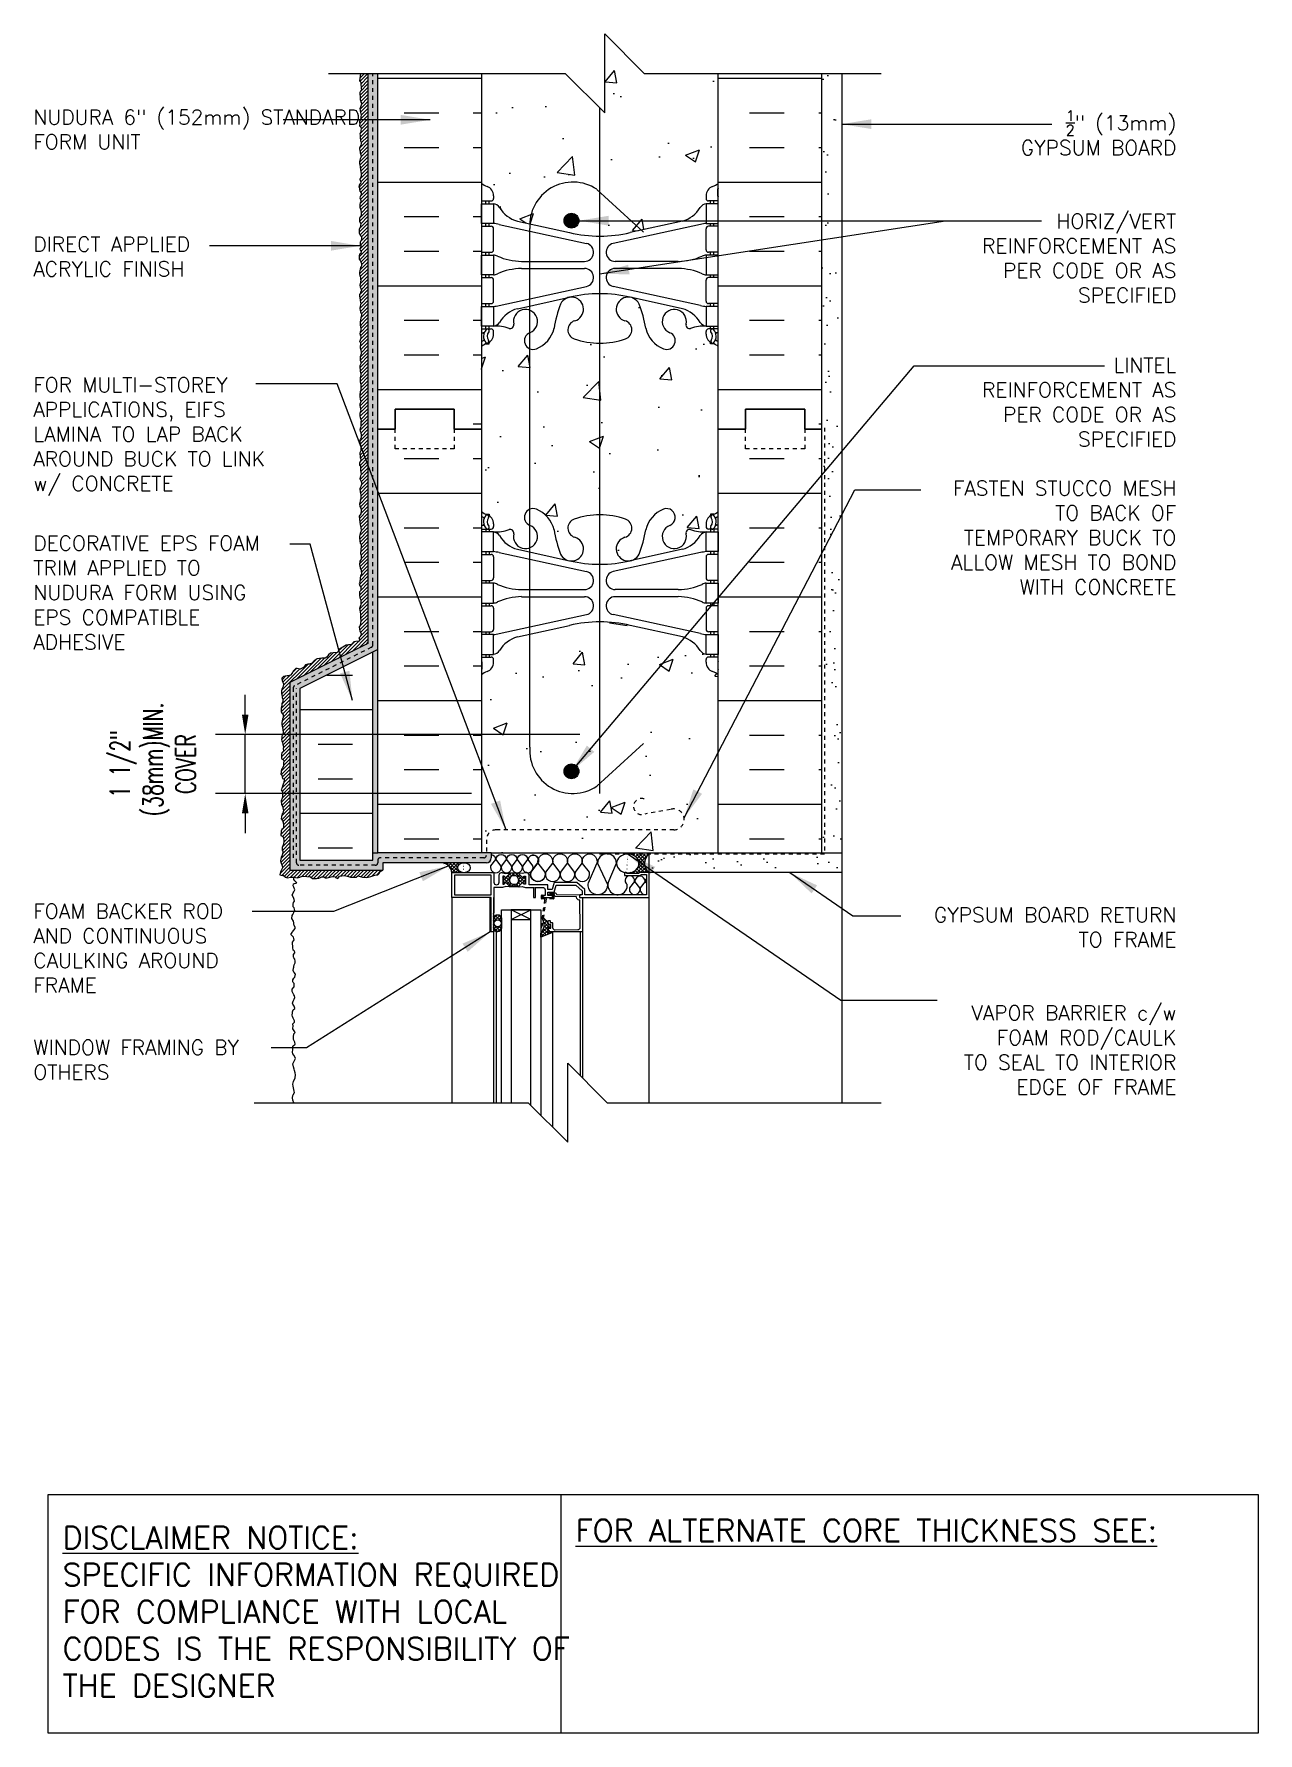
# Model space of a CAD drawing. Header units: inches. Extents: x 2671 to 2825, y 382 to 425.
# Drawn here: x 2793.56 to 2824.56, y 382.28 to 425.29 of the extents above; entities outside this region: 1.
import ezdxf

# ---------------------------------------------------------------- set-up
doc = ezdxf.new("R2010")
doc.units = ezdxf.units.IN
doc.header["$LTSCALE"] = 0.5
doc.header["$MEASUREMENT"] = 0
doc.linetypes.add('DASHED2', pattern=[0.375, 0.25, -0.125])
doc.linetypes.add('HIDDEN2', pattern=[0.1875, 0.125, -0.0625])
doc.layers.get('0').update_dxf_attribs({"linetype": 'CONTINUOUS'})
doc.layers.get('Defpoints').update_dxf_attribs({"linetype": 'CONTINUOUS'})
for name, color, linetype in [('HATCH', 12, 'CONTINUOUS'), ('LINE18', 9, 'CONTINUOUS'), ('line25', 2, 'CONTINUOUS'), ('LINE50', 5, 'CONTINUOUS'), ('LINE65', 3, 'CONTINUOUS'), ('LINE9', 9, 'CONTINUOUS'), ('TEXT', 4, 'CONTINUOUS'), ('Web_Edge', 9, 'CONTINUOUS')]:
    doc.layers.add(name, color=color, linetype=linetype)
doc.styles.add('DIM', font='romans.shx', dxfattribs={"width": 0.7})
doc.styles.get("Standard").update_dxf_attribs({"font": 'romans.shx'})
doc.dimstyles.new('ext_12', dxfattribs={"dimscale": 12, "dimtxt": 0.09375, "dimasz": 0.09375, "dimexe": 0.09375, "dimexo": 0.0625, "dimgap": 0.0625, "dimtad": 1, "dimdec": 1, "dimzin": 3, "dimdsep": 46, "dimlunit": 4, "dimtxsty": 'DIM', "dimcen": 0.09, "dimdle": 0.09375, "dimclrt": 4, "dimadec": 0, "dimazin": 0, "dimtfac": 1, "dimtdec": 1, "dimtmove": 2, "dimatfit": 3, "dimfxl": 1, "dimfrac": 2, "dimtolj": 1, "dimtzin": 0, "dimarcsym": 0})
doc.dimstyles.new('ext_8', dxfattribs={"dimscale": 8, "dimtxt": 0.09375, "dimasz": 0.09375, "dimexe": 0.09375, "dimexo": 0.0625, "dimgap": 0.0625, "dimtad": 1, "dimdec": 1, "dimzin": 3, "dimdsep": 46, "dimlunit": 4, "dimtxsty": 'DIM', "dimcen": 0.09, "dimdle": 0.09375, "dimclrt": 4, "dimadec": 0, "dimazin": 0, "dimtfac": 1, "dimtdec": 1, "dimtmove": 2, "dimatfit": 3, "dimfxl": 1, "dimfrac": 2, "dimtolj": 1, "dimtzin": 0, "dimarcsym": 0})
pattern_1 = [(0, (-0.5643, -6.3337), (0, 2.625), []), (0, (-0.5643, -5.4587), (0, 2.625), [0.875, -0.875]), (0, (-0.5643, -4.5837), (0, 2.625), [0.875, -0.875])]
pattern_2 = [(45, (84.75573, -136.8279), (-0.0441941738, 0.0441941738), []), (135, (84.75573, -136.8279), (-0.0441941738, -0.0441941738), [])]

msp = doc.modelspace()

# ---------------------------------------------------------------- texts
at = {"insert": (2671.403, 410.445), "char_height": 0.18, "width": 0.9348, "attachment_point": 9}
msp.add_mtext('\\A1;', dxfattribs=at)
at = {"layer": 'TEXT'}
for s, insert, char_height, width, attachment_point in [('NUDURA 6" (152mm) STANDARD FORM UNIT ', (2793.545, 422.872), 0.375, 9.23342, 4), ('\\A1;{\\H0.7x;\\S1/2;}" (13mm) GYPSUM BOARD', (2822.493, 422.789), 0.375, 4.53432, 6), ('\\A1;{\\H1x;HORIZ/VERT REINFORCEMENT AS PER CODE OR AS SPECIFIED}', (2822.493, 419.615), 0.375, 5.85126, 6), ('DIRECT APPLIED ACRYLIC FINISH', (2793.545, 419.655), 0.375, 6.48178, 4), ('\\A1;LINTEL REINFORCEMENT AS PER CODE OR AS SPECIFIED', (2822.493, 415.969), 0.375, 5.85126, 6), ('FOR MULTI-STOREY APPLICATIONS, EIFS LAMINA TO LAP BACK AROUND BUCK TO LINK w/ CONCRETE', (2793.545, 415.097), 0.375, 6.48178, 4), ('FASTEN STUCCO MESH TO BACK OF TEMPORARY BUCK TO ALLOW MESH TO BOND WITH CONCRETE', (2822.493, 412.541), 0.375, 6.48178, 6), ('DECORATIVE EPS FOAM TRIM APPLIED TO NUDURA FORM USING EPS COMPATIBLE ADHESIVE', (2793.545, 411.15), 0.375, 6.48178, 4), ('FOAM BACKER ROD AND CONTINUOUS CAULKING AROUND FRAME', (2793.545, 402.149), 0.375, 6.48178, 4), ('\\A1;GYPSUM BOARD RETURN TO FRAME', (2822.493, 402.678), 0.375, 7.35288, 6), ('\\A1;VAPOR BARRIER c/w FOAM ROD/CAULK TO SEAL TO INTERIOR EDGE OF FRAME', (2822.493, 399.572), 0.375, 5.85126, 6), ('WINDOW FRAMING BY OTHERS', (2793.545, 399.324), 0.375, 6.48178, 4), ('{\\LFOR ALTERNATE CORE THICKNESS SEE:}', (2807.278, 387.409), 0.5625, 23.33295, 4), ('{\\LDISCLAIMER NOTICE:}\\PSPECIFIC INFORMATION REQUIRED FOR COMPLIANCE WITH LOCAL CODES IS THE RESPONSIBILITY OF THE DESIGNER', (2794.286, 385.353), 0.5625, 14.00235, 4)]:
    msp.add_mtext(s, dxfattribs=dict(at, insert=insert, char_height=char_height, width=width, attachment_point=attachment_point))

# ---------------------------------------------------------------- blocks, each defined once
blk = doc.blocks.new('*D9')
at = {"layer": 'Defpoints', "color": 0, "transparency": 16777216}
for p in [(2798.911, 407.56), (2807.887, 407.56), (2805.144, 406.06)]:
    blk.add_point(p, dxfattribs=at)
at = {"layer": 'TEXT', "color": 0, "lineweight": -2, "transparency": 16777216}
for p, q in [((2798.911, 408.06), (2798.911, 408.56)), ((2807.387, 407.56), (2798.161, 407.56)), ((2798.911, 406.06), (2798.911, 407.56)), ((2804.644, 406.06), (2798.161, 406.06)), ((2798.911, 405.56), (2798.911, 405.06))]:
    blk.add_line(p, q, dxfattribs=at)
at = {"layer": 'TEXT', "color": 0, "transparency": 16777216}
for points in [[(2798.828, 408.06), (2798.995, 408.06), (2798.911, 407.56)], [(2798.828, 405.56), (2798.995, 405.56), (2798.911, 406.06)]]:
    blk.add_solid(points, dxfattribs=at)
at = {"layer": 'TEXT', "color": 4, "transparency": 16777216, "insert": (2796.573, 406.81), "char_height": 0.5, "attachment_point": 5, "rotation": 90, "style": 'DIM'}
blk.add_mtext('\\A1;1 1/2" \\P (38mm)MIN. \\PCOVER', dxfattribs=at)

# ---------------------------------------------------------------- dimensions: what is measured, and where the dimension line sits
at = {"layer": 'TEXT'}
dim = msp.add_linear_dim(base=(2798.911, 407.56), p1=(2805.144, 406.06), p2=(2807.887, 407.56), angle=90, text='<> \\P (38mm)MIN. \\PCOVER', dimstyle='ext_8', override={"dimtxt": 0.0625, "dimasz": 0.0625}, dxfattribs=at)
dim.commit()
dim.dimension.update_dxf_attribs({"geometry": '*D9', "text_midpoint": (2796.573, 406.81), "dimtype": 160})

# ---------------------------------------------------------------- hatches: boundary and pattern name
at = {"layer": 'HATCH'}
h = msp.add_hatch(dxfattribs=at)
h.set_pattern_fill('AR-CONC', color=256, scale=0.5)
h.set_pattern_definition([(50, (0, 0), (3.586301, -0.3137607), [0.375, -4.125]), (355, (0, 0), (-0.6937567, 3.7609607), [0.3, -3.3]), (100.45144, (0.299, -0.026), (2.8925442, 3.4472), [0.318701, -3.5057106]), (46.1842, (0, 1), (5.3362067, -0.8275964), [0.5625, -6.1875]), (96.63564, (0.4447, 0.931), (4.67331, 4.870593), [0.478052, -5.258569]), (351.18416, (0, 1), (4.67331, 4.870593), [0.45, -4.95]), (21, (0.5, 0.75), (2.9845353, -2.0130945), [0.375, -4.125]), (326, (0.5, 0.75), (1.2165767, 3.62575), [0.3, -3.3]), (71.45144, (0.7487, 0.5822), (4.201112, 1.6126558), [0.318701, -3.5057106]), (37.5, (0, 0), (0.0607993, 1.66446927), [0, -3.26, 0, -3.35, 0, -3.3125]), (7.5, (0, 0), (1.3153477, 1.9720586), [0, -1.91, 0, -3.185, 0, -1.2625]), (327.5, (-1.115, 0), (2.6691122, -0.11277436), [0, -1.25, 0, -3.9, 0, -5.175]), (317.5, (-1.615, 0), (2.9159308, 0.500525), [0, -1.625, 0, -2.59, 0, -3.675])])
h.paths.add_polyline_path([(2810.894, 424.29), (2809.019, 424.29), (2808.019, 425.29), (2808.019, 423.29), (2807.019, 424.29), (2804.894, 424.29), (2804.894, 421.509, 0.082415), (2805.037, 421.43, -0.317837), (2805.204, 421.194), (2805.204, 421.126, -0.414214), (2805.141, 421.064), (2805.094, 421.064), (2805.094, 420.994), (2805.199, 420.994, -0.188973), (2805.355, 420.899, 0.196323), (2805.804, 420.553), (2807.126, 420.262, 0.057795), (2807.894, 420.173, 0.057795), (2808.662, 420.262), (2809.984, 420.553, 0.196323), (2810.433, 420.899, -0.188973), (2810.589, 420.994), (2810.694, 420.994), (2810.694, 421.064), (2810.646, 421.064, -0.414214), (2810.584, 421.126), (2810.584, 421.194, -0.317837), (2810.75, 421.43, 0.082415), (2810.894, 421.509)])
h.paths.add_polyline_path([(2810.894, 415.29), (2810.894, 417.379, 0.064398), (2810.784, 417.445), (2810.694, 417.445), (2810.694, 417.487, -0.249069), (2810.584, 417.694), (2810.584, 417.761, -0.414214), (2810.646, 417.824), (2810.694, 417.824), (2810.694, 417.894), (2810.589, 417.894, 0.10046), (2810.195, 417.837, -0.601435), (2810.076, 417.942, 2.182095), (2809.665, 417.729, -1), (2809.502, 417.32, -0.24438), (2809.054, 417.841, 0.053157), (2808.888, 418.455, 1.553132), (2808.53, 418.031, -0.735593), (2808.542, 417.573, -0.082755), (2807.894, 417.465, -0.082755), (2807.245, 417.573, -0.735593), (2807.258, 418.031, 1.553132), (2806.9, 418.455, 0.053157), (2806.734, 417.841, -0.24438), (2806.285, 417.32, -1), (2806.122, 417.729, 2.182095), (2805.712, 417.942, -0.601435), (2805.592, 417.837, 0.10046), (2805.199, 417.894), (2805.094, 417.894), (2805.094, 417.824), (2805.141, 417.824, -0.414214), (2805.204, 417.761), (2805.204, 417.694, -0.249069), (2805.094, 417.487), (2805.094, 417.445), (2805.004, 417.445, 0.064398), (2804.894, 417.379), (2804.894, 415.29), (2804.894, 413.201, 0.064398), (2805.004, 413.135), (2805.094, 413.135), (2805.094, 413.093, -0.249069), (2805.204, 412.886), (2805.204, 412.819, -0.414214), (2805.141, 412.756), (2805.094, 412.756), (2805.094, 412.686), (2805.199, 412.686, 0.10046), (2805.592, 412.743, -0.601435), (2805.712, 412.639, 2.182095), (2806.122, 412.852, -1), (2806.285, 413.26, -0.24438), (2806.734, 412.739, 0.053157), (2806.9, 412.125, 1.553132), (2807.258, 412.55, -0.735593), (2807.245, 413.008, -0.082755), (2807.894, 413.116, -0.082755), (2808.542, 413.008, -0.735593), (2808.53, 412.55, 1.553132), (2808.888, 412.125, 0.053157), (2809.054, 412.739, -0.24438), (2809.502, 413.26, -1), (2809.665, 412.852, 2.182095), (2810.076, 412.639, -0.601435), (2810.195, 412.743, 0.10046), (2810.589, 412.686), (2810.694, 412.686), (2810.694, 412.756), (2810.646, 412.756, -0.414214), (2810.584, 412.819), (2810.584, 412.886, -0.249069), (2810.694, 413.093), (2810.694, 413.135), (2810.784, 413.135, 0.064398), (2810.894, 413.201)])
h.paths.add_polyline_path([(2810.894, 409.072, 0.082415), (2810.75, 409.151, -0.317837), (2810.584, 409.386), (2810.584, 409.454, -0.414214), (2810.646, 409.516), (2810.694, 409.516), (2810.694, 409.586), (2810.589, 409.586, -0.188973), (2810.433, 409.681, 0.196323), (2809.984, 410.027), (2808.662, 410.318, 0.057795), (2807.894, 410.407, 0.057795), (2807.126, 410.318), (2805.804, 410.027, 0.196323), (2805.355, 409.681, -0.188973), (2805.199, 409.586), (2805.094, 409.586), (2805.094, 409.516), (2805.141, 409.516, -0.414214), (2805.204, 409.454), (2805.204, 409.386, -0.317837), (2805.037, 409.151, 0.082415), (2804.894, 409.072), (2804.894, 404.56), (2805.144, 404.56), (2810.894, 404.56)])
h = msp.add_hatch(dxfattribs=at)
h.set_pattern_fill('ANSI31', color=256, scale=0.5)
h.set_pattern_definition([(45, (84.75573, -136.8279), (-0.0441941738, 0.0441941738), [])])
h.paths.add_polyline_path([(2802.019, 424.29), (2801.831, 424.29), (2801.812, 424.167), (2801.81, 424.107), (2801.848, 424.064), (2801.84, 424.039), (2801.845, 423.918), (2801.853, 423.879), (2801.829, 423.846), (2801.814, 423.808), (2801.811, 423.766), (2801.819, 423.696), (2801.827, 423.633), (2801.831, 423.609), (2801.842, 423.564), (2801.855, 423.535), (2801.845, 423.491), (2801.831, 423.438), (2801.815, 423.392), (2801.819, 423.362), (2801.826, 423.335), (2801.833, 423.305), (2801.842, 423.271), (2801.846, 423.233), (2801.84, 423.201), (2801.838, 423.173), (2801.83, 423.119), (2801.804, 423.087), (2801.81, 423.049), (2801.812, 423.02), (2801.804, 422.968), (2801.827, 422.952), (2801.838, 422.929), (2801.846, 422.888), (2801.844, 422.855), (2801.841, 422.842), (2801.837, 422.808), (2801.826, 422.782), (2801.818, 422.75), (2801.819, 422.726), (2801.825, 422.695), (2801.825, 422.666), (2801.825, 422.641), (2801.838, 422.626), (2801.834, 422.612), (2801.834, 422.588), (2801.852, 422.552), (2801.849, 422.507), (2801.844, 422.474), (2801.82, 422.434), (2801.807, 422.409), (2801.805, 422.371), (2801.816, 422.337), (2801.826, 422.3), (2801.826, 422.28), (2801.837, 422.235), (2801.845, 422.206), (2801.841, 422.159), (2801.826, 422.126), (2801.816, 422.094), (2801.807, 422.053), (2801.807, 422.011), (2801.816, 421.968), (2801.819, 421.932), (2801.825, 421.904), (2801.83, 421.883), (2801.833, 421.84), (2801.842, 421.809), (2801.852, 421.752), (2801.849, 421.689), (2801.831, 421.642), (2801.816, 421.612), (2801.823, 421.576), (2801.84, 421.564), (2801.84, 421.548), (2801.831, 421.493), (2801.804, 421.477), (2801.789, 421.421), (2801.807, 421.398), (2801.808, 421.356), (2801.818, 421.311), (2801.85, 421.268), (2801.852, 421.215), (2801.831, 421.191), (2801.818, 421.145), (2801.834, 421.104), (2801.837, 421.079), (2801.846, 421.048), (2801.824, 421.013), (2801.815, 420.978), (2801.815, 420.907), (2801.837, 420.831), (2801.845, 420.771), (2801.845, 420.693), (2801.822, 420.658), (2801.81, 420.63), (2801.807, 420.551), (2801.824, 420.513), (2801.837, 420.493), (2801.835, 420.442), (2801.828, 420.406), (2801.811, 420.383), (2801.797, 420.338), (2801.797, 420.299), (2801.801, 420.248), (2801.83, 420.186), (2801.842, 420.182), (2801.86, 420.146), (2801.858, 420.103), (2801.85, 420.073), (2801.838, 420.056), (2801.824, 420.024), (2801.82, 419.986), (2801.823, 419.958), (2801.837, 419.935), (2801.837, 419.885), (2801.819, 419.869), (2801.813, 419.839), (2801.828, 419.811), (2801.846, 419.78), (2801.842, 419.735), (2801.813, 419.725), (2801.798, 419.673), (2801.797, 419.627), (2801.8, 419.59), (2801.824, 419.558), (2801.838, 419.525), (2801.857, 419.477), (2801.856, 419.444), (2801.854, 419.42), (2801.845, 419.402), (2801.835, 419.382), (2801.827, 419.344), (2801.812, 419.291), (2801.804, 419.26), (2801.807, 419.214), (2801.818, 419.174), (2801.826, 419.15), (2801.829, 419.118), (2801.831, 419.087), (2801.837, 419.06), (2801.835, 419.016), (2801.82, 418.959), (2801.815, 418.928), (2801.827, 418.879), (2801.843, 418.846), (2801.853, 418.805), (2801.834, 418.742), (2801.83, 418.726), (2801.809, 418.696), (2801.808, 418.653), (2801.812, 418.603), (2801.82, 418.574), (2801.82, 418.535), (2801.842, 418.491), (2801.834, 418.437), (2801.823, 418.401), (2801.815, 418.341), (2801.824, 418.291), (2801.834, 418.253), (2801.856, 418.2), (2801.846, 418.134), (2801.841, 418.103), (2801.834, 418.045), (2801.82, 418.008), (2801.82, 417.968), (2801.822, 417.932), (2801.822, 417.906), (2801.842, 417.915), (2801.831, 417.878), (2801.836, 417.83), (2801.836, 417.785), (2801.821, 417.742), (2801.818, 417.705), (2801.829, 417.65), (2801.836, 417.618), (2801.834, 417.565), (2801.812, 417.517), (2801.81, 417.506), (2801.83, 417.48), (2801.83, 417.433), (2801.826, 417.384), (2801.822, 417.346), (2801.84, 417.29), (2801.845, 417.217), (2801.84, 417.158), (2801.823, 417.126), (2801.819, 417.029), (2801.84, 416.988), (2801.84, 416.94), (2801.83, 416.923), (2801.814, 416.887), (2801.814, 416.843), (2801.819, 416.794), (2801.822, 416.756), (2801.844, 416.684), (2801.831, 416.608), (2801.822, 416.59), (2801.822, 416.522), (2801.823, 416.481), (2801.834, 416.462), (2801.837, 416.402), (2801.838, 416.372), (2801.841, 416.32), (2801.841, 416.277), (2801.827, 416.233), (2801.823, 416.202), (2801.812, 416.17), (2801.818, 416.148), (2801.811, 416.091), (2801.821, 416.091), (2801.826, 416.05), (2801.842, 415.997), (2801.829, 415.964), (2801.816, 415.923), (2801.816, 415.884), (2801.819, 415.847), (2801.834, 415.818), (2801.834, 415.793), (2801.837, 415.742), (2801.822, 415.718), (2801.816, 415.68), (2801.816, 415.616), (2801.823, 415.58), (2801.834, 415.542), (2801.846, 415.514), (2801.841, 415.48), (2801.837, 415.431), (2801.844, 415.398), (2801.84, 415.359), (2801.829, 415.332), (2801.819, 415.302), (2801.818, 415.266), (2801.819, 415.232), (2801.834, 415.217), (2801.844, 415.183), (2801.845, 415.157), (2801.845, 415.112), (2801.848, 415.076), (2801.837, 415.059), (2801.83, 415.037), (2801.815, 415.008), (2801.815, 414.952), (2801.815, 414.921), (2801.834, 414.893), (2801.84, 414.865), (2801.844, 414.807), (2801.84, 414.741), (2801.822, 414.707), (2801.816, 414.684), (2801.816, 414.653), (2801.819, 414.63), (2801.827, 414.599), (2801.827, 414.562), (2801.841, 414.523), (2801.838, 414.504), (2801.834, 414.476), (2801.814, 414.449), (2801.81, 414.428), (2801.81, 414.409), (2801.81, 414.379), (2801.829, 414.357), (2801.829, 414.317), (2801.829, 414.282), (2801.83, 414.244), (2801.844, 414.197), (2801.845, 414.138), (2801.834, 414.104), (2801.816, 414.026), (2801.849, 413.963), (2801.862, 413.9), (2801.838, 413.832), (2801.818, 413.784), (2801.823, 413.689), (2801.838, 413.623), (2801.838, 413.551), (2801.821, 413.46), (2801.81, 413.397), (2801.814, 413.327), (2801.838, 413.288), (2801.849, 413.225), (2801.842, 413.146), (2801.797, 413.083), (2801.812, 412.933), (2801.825, 412.872), (2801.836, 412.796), (2801.847, 412.711), (2801.827, 412.648), (2801.808, 412.58), (2801.81, 412.53), (2801.816, 412.463), (2801.825, 412.402), (2801.847, 412.363), (2801.845, 412.291), (2801.838, 412.252), (2801.836, 412.217), (2801.834, 412.141), (2801.849, 412.089), (2801.845, 411.999), (2801.814, 411.949), (2801.81, 411.862), (2801.821, 411.779), (2801.851, 411.718), (2801.853, 411.616), (2801.834, 411.577), (2801.821, 411.514), (2801.818, 411.413), (2801.801, 411.376), (2801.818, 411.324), (2801.836, 411.285), (2801.836, 411.2), (2801.81, 411.167), (2801.805, 411.154), (2801.803, 411.087), (2801.812, 411.018), (2801.842, 410.97), (2801.844, 410.916), (2801.842, 410.839), (2801.823, 410.796), (2801.81, 410.746), (2801.823, 410.661), (2801.831, 410.593), (2801.829, 410.515), (2801.836, 410.428), (2801.834, 410.373), (2801.825, 410.317), (2801.794, 410.275), (2801.812, 410.177), (2801.86, 410.099), (2801.818, 410.023), (2801.792, 409.997), (2801.814, 409.955), (2801.788, 409.918), (2801.716, 409.914), (2801.666, 409.903), (2801.609, 409.848), (2801.579, 409.829), (2801.526, 409.827), (2801.468, 409.822), (2801.299, 409.719), (2801.275, 409.671), (2801.244, 409.63), (2801.138, 409.625), (2801.072, 409.617), (2801.022, 409.571), (2800.981, 409.519), (2800.933, 409.492), (2800.852, 409.486), (2800.794, 409.482), (2800.733, 409.475), (2800.654, 409.425), (2800.626, 409.386), (2800.604, 409.36), (2800.558, 409.347), (2800.55, 409.342), (2800.5, 409.34), (2800.436, 409.323), (2800.391, 409.253), (2800.304, 409.207), (2800.227, 409.227), (2800.197, 409.225), (2800.123, 409.159), (2800.101, 409.109), (2800.062, 409.061), (2800.001, 409.042), (2799.975, 409.044), (2799.927, 409.037), (2799.879, 409.029), (2799.835, 408.981), (2799.838, 408.963), (2799.848, 408.928), (2799.883, 408.84), (2799.874, 408.769), (2799.85, 408.719), (2799.831, 408.666), (2799.829, 408.621), (2799.833, 408.594), (2799.839, 408.566), (2799.848, 408.505), (2799.85, 408.49), (2799.861, 408.455), (2799.861, 408.431), (2799.861, 408.39), (2799.842, 408.333), (2799.839, 408.32), (2799.835, 408.283), (2799.818, 408.222), (2799.818, 408.141), (2799.829, 408.115), (2799.846, 408.087), (2799.87, 408.054), (2799.87, 408.013), (2799.872, 407.986), (2799.857, 407.949), (2799.844, 407.907), (2799.841, 407.848), (2799.841, 407.809), (2799.846, 407.785), (2799.85, 407.759), (2799.859, 407.729), (2799.861, 407.683), (2799.87, 407.62), (2799.865, 407.563), (2799.841, 407.515), (2799.837, 407.478), (2799.833, 407.43), (2799.835, 407.395), (2799.859, 407.351), (2799.863, 407.303), (2799.878, 407.253), (2799.876, 407.205), (2799.881, 407.136), (2799.839, 407.09), (2799.833, 407.049), (2799.833, 406.953), (2799.854, 406.935), (2799.887, 406.9), (2799.885, 406.831), (2799.883, 406.761), (2799.854, 406.702), (2799.835, 406.685), (2799.824, 406.626), (2799.82, 406.611), (2799.817, 406.552), (2799.835, 406.524), (2799.854, 406.447), (2799.894, 406.423), (2799.891, 406.343), (2799.874, 406.299), (2799.863, 406.271), (2799.835, 406.193), (2799.822, 406.153), (2799.854, 406.106), (2799.854, 406.039), (2799.852, 405.969), (2799.85, 405.943), (2799.822, 405.88), (2799.828, 405.782), (2799.859, 405.741), (2799.867, 405.703), (2799.881, 405.623), (2799.867, 405.568), (2799.85, 405.549), (2799.83, 405.473), (2799.82, 405.423), (2799.852, 405.379), (2799.872, 405.331), (2799.878, 405.27), (2799.878, 405.19), (2799.843, 405.153), (2799.822, 405.111), (2799.815, 405.001), (2799.87, 404.966), (2799.885, 404.938), (2799.889, 404.855), (2799.881, 404.783), (2799.863, 404.738), (2799.844, 404.709), (2799.846, 404.637), (2799.865, 404.598), (2799.868, 404.559), (2799.846, 404.502), (2799.822, 404.446), (2799.809, 404.356), (2799.82, 404.298), (2799.846, 404.234), (2799.855, 404.182), (2799.82, 404.117), (2799.807, 404.078), (2799.789, 404.008), (2799.85, 403.984), (2799.876, 403.993), (2799.929, 403.949), (2799.974, 403.93), (2800.064, 403.943), (2800.098, 403.949), (2800.14, 403.947), (2800.227, 403.932), (2800.297, 403.945), (2800.358, 403.975), (2800.39, 403.975), (2800.475, 403.962), (2800.565, 403.958), (2800.615, 403.91), (2800.676, 403.91), (2800.719, 403.912), (2800.778, 403.919), (2800.815, 403.94), (2800.85, 403.956), (2800.906, 403.956), (2800.946, 403.932), (2800.987, 403.932), (2801.057, 403.943), (2801.087, 403.958), (2801.19, 403.96), (2801.196, 403.938), (2801.259, 403.908), (2801.3, 403.969), (2801.422, 403.986), (2801.526, 403.964), (2801.577, 403.945), (2801.718, 403.947), (2801.766, 403.98), (2801.886, 403.945), (2801.992, 403.934), (2802.09, 403.962), (2802.197, 403.993), (2802.269, 404.004), (2802.306, 404.036), (2802.322, 404.083), (2802.394, 404.123), (2800.044, 404.123), (2800.044, 408.873), (2802.019, 409.861)])
h = msp.add_hatch(dxfattribs=at)
h.set_pattern_fill('AR-SAND', color=256, scale=0.05)
h.set_pattern_definition([(37.5, (84.75573, -136.8279), (-0.003149668, 0.0963411885), [0, -0.076, 0, -0.085, 0, -0.08125]), (7.5, (84.75573, -136.8279), (0.088488835, 0.141107303), [0, -0.041, 0, -0.0685, 0, -0.02625]), (327.5, (84.69423, -136.8279), (0.155707093, 0.0002829527), [0, -0.025, 0, -0.09, 0, -0.1175]), (317.5, (84.69423, -136.8279), (0.15030633, 0.043883778), [0, -0.0125, 0, -0.059, 0, -0.0675])])
h.paths.add_polyline_path([(2802.269, 409.706), (2802.144, 409.644), (2802.144, 404.56), (2802.269, 404.56)], flags=17)
h.paths.add_polyline_path([(2805.144, 404.56), (2802.269, 404.56), (2802.144, 404.56), (2802.144, 404.373), (2800.294, 404.373), (2800.294, 408.719), (2802.269, 409.706), (2802.269, 415.29), (2802.269, 424.29), (2802.019, 424.29), (2802.019, 409.861), (2800.044, 408.873), (2800.044, 404.123), (2802.394, 404.123), (2802.394, 404.31), (2805.144, 404.31)])
h = msp.add_hatch(dxfattribs=at)
h.set_pattern_fill('INSUL', color=256, scale=7, style=0)
h.set_pattern_definition(pattern_1)
h.paths.add_polyline_path([(2802.269, 415.29), (2802.706, 415.29), (2802.706, 415.79), (2804.206, 415.79), (2804.206, 415.29), (2804.894, 415.29), (2804.894, 421.201, -0.268005), (2804.904, 421.184), (2804.904, 421.37), (2804.904, 421.37, 0.267087), (2804.894, 421.387), (2804.894, 424.29), (2802.269, 424.29)])
h.paths.add_polyline_path([(2810.894, 415.29), (2811.144, 415.29), (2811.581, 415.29), (2811.581, 415.79), (2813.081, 415.79), (2813.081, 415.29), (2813.519, 415.29), (2813.519, 424.29), (2810.894, 424.29), (2810.894, 421.353, -0.268005), (2810.884, 421.37), (2810.884, 421.184), (2810.884, 421.184, 0.26755), (2810.894, 421.167)])
h = msp.add_hatch(dxfattribs=at)
h.set_pattern_fill('AR-SAND', color=256, scale=0.5)
h.set_pattern_definition([(37.5, (84.7557, -136.8279), (-0.03149668, 0.96341188), [0, -0.76, 0, -0.85, 0, -0.8125]), (7.5, (84.7557, -136.8279), (0.88488835, 1.41107303), [0, -0.41, 0, -0.685, 0, -0.2625]), (327.5, (84.1407, -136.8279), (1.55707093, 0.00282953), [0, -0.25, 0, -0.9, 0, -1.175]), (317.5, (84.1407, -136.8279), (1.5030633, 0.4388378), [0, -0.125, 0, -0.59, 0, -0.675])])
h.paths.add_polyline_path([(2814.019, 404.56), (2813.519, 404.56), (2809.144, 404.56), (2809.144, 404.06), (2814.019, 404.06)])
h.paths.add_polyline_path([(2814.019, 424.29), (2813.519, 424.29), (2813.519, 415.29), (2813.519, 406.06), (2813.519, 404.56), (2814.019, 404.56)])
h = msp.add_hatch(dxfattribs=at)
h.set_pattern_fill('INSUL', color=256, scale=7, style=0)
h.set_pattern_definition(pattern_1)
edge = h.paths.add_edge_path()
edge.add_arc((2804.884, 409.21), 0.02, 0, 60.012, ccw=False)
edge.add_line((2804.904, 409.21), (2804.904, 409.396))
edge.add_line((2804.904, 409.396), (2804.904, 409.396))
edge.add_arc((2804.884, 409.396), 0.02, 0.1945, 60.012)
edge.add_line((2804.894, 409.414), (2804.894, 415.29))
edge.add_line((2804.894, 415.29), (2804.206, 415.29))
edge.add_line((2804.206, 415.29), (2804.206, 414.79))
edge.add_line((2804.206, 414.79), (2802.706, 414.79))
edge.add_line((2802.706, 414.79), (2802.706, 415.29))
edge.add_line((2802.706, 415.29), (2802.269, 415.29))
edge.add_line((2802.269, 415.29), (2802.269, 404.56))
edge.add_line((2802.269, 404.56), (2804.894, 404.56))
edge.add_line((2804.894, 404.56), (2804.894, 409.228))
edge = h.paths.add_edge_path()
edge.add_line((2813.519, 415.29), (2813.081, 415.29))
edge.add_line((2813.081, 415.29), (2813.081, 414.79))
edge.add_line((2813.081, 414.79), (2811.581, 414.79))
edge.add_line((2811.581, 414.79), (2811.581, 415.29))
edge.add_line((2811.581, 415.29), (2811.144, 415.29))
edge.add_line((2811.144, 415.29), (2810.894, 415.29))
edge.add_line((2810.894, 415.29), (2810.894, 409.379))
edge.add_arc((2810.904, 409.396), 0.02, 180, 240.012, ccw=False)
edge.add_line((2810.884, 409.396), (2810.884, 409.21))
edge.add_line((2810.884, 409.21), (2810.884, 409.21))
edge.add_arc((2810.904, 409.21), 0.02, 180.2465, 240.012)
edge.add_line((2810.894, 409.193), (2810.894, 404.56))
edge.add_line((2810.894, 404.56), (2813.519, 404.56))
edge.add_line((2813.519, 404.56), (2813.519, 415.29))
h = msp.add_hatch(dxfattribs=at)
h.set_pattern_fill('INSUL', color=256, scale=7)
h.set_pattern_definition([(0, (84.7557, -111.564), (0, 2.625), []), (0, (84.7557, -110.689), (0, 2.625), [0.875, -0.875]), (0, (84.7557, -109.814), (0, 2.625), [0.875, -0.875])])
h.paths.add_polyline_path([(2802.144, 409.644), (2800.294, 408.719), (2800.294, 404.373), (2801.394, 404.373), (2802.144, 404.748)])
h = msp.add_hatch(dxfattribs=at)
h.set_pattern_fill('ANSI37', color=256, scale=0.5)
h.set_pattern_definition(pattern_2)
edge = h.paths.add_edge_path()
edge.add_ellipse((2804.452, 404.185), major_axis=(0.159, 0), ratio=0.790482, start_angle=-270, end_angle=-99.2881, ccw=False)
edge.add_line((2804.452, 404.31), (2803.888, 404.31))
edge.add_arc((2803.872, 404.038), 0.272, 4.6258, 86.6637, ccw=False)
edge.add_line((2804.144, 404.06), (2804.427, 404.06))
h.paths.add_polyline_path([(2804.577, 404.263), (2804.576, 404.264), (2804.58, 404.26)])
h = msp.add_hatch(dxfattribs=at)
h.set_pattern_fill('ANSI37', color=256, scale=0.5)
h.set_pattern_definition(pattern_2)
edge = h.paths.add_edge_path()
edge.add_line((2809.144, 404.529), (2808.609, 404.529))
edge.add_ellipse((2808.601, 404.294), major_axis=(0.283, 0), ratio=0.833647, start_angle=623.083, end_angle=808.4859, ccw=False)
edge.add_arc((2808.564, 404.05), 0.01, 0, 68.9308, ccw=False)
edge.add_line((2808.574, 404.05), (2808.574, 404.045))
edge.add_arc((2808.584, 404.045), 0.01, 180, 270)
edge.add_line((2808.584, 404.035), (2808.869, 404.035))
edge.add_arc((2808.869, 404.045), 0.01, 270, 360)
edge.add_line((2808.879, 404.045), (2808.879, 404.05))
edge.add_arc((2808.889, 404.05), 0.01, 90, 180, ccw=False)
edge.add_line((2808.889, 404.06), (2809.144, 404.06))
edge.add_arc((2809.322, 404.295), 0.295, 127.3217, 232.6783, ccw=False)
h = msp.add_hatch(dxfattribs=at)
h.set_pattern_fill('ANSI37', color=256, scale=0.5, style=0)
h.set_pattern_definition([(45, (84.75573, -117.55711), (-0.0441941738, 0.0441941738), []), (135, (84.75573, -117.55711), (-0.0441941738, -0.0441941738), [])])
h.paths.add_polyline_path([(2805.399, 402.901), (2805.399, 402.655, -0.973119), (2805.209, 402.649), (2805.209, 402.901, -1.00028)])
h.paths.add_polyline_path([(2805.216, 402.778, 1), (2805.391, 402.778, 1)], flags=16)
h.paths.add_polyline_path([(2806.57, 402.56), (2806.695, 402.56, -0.392741), (2806.675, 402.534), (2806.399, 402.423), (2806.399, 402.528, 0.314564), (2806.453, 402.871), (2806.457, 402.898), (2806.483, 402.898, -0.149443), (2806.586, 402.779), (2806.586, 402.778, 0.192913), (2806.594, 402.757, -0.089226), (2806.608, 402.663), (2806.589, 402.66, 0.315299), (2806.587, 402.657)])
h.paths.add_polyline_path([(2805.932, 403.939, 0.772598), (2805.957, 403.954, -0.343149), (2805.962, 403.965), (2805.978, 403.974, -0.131652), (2805.982, 403.975), (2806.001, 403.975, -0.414214), (2806.009, 403.967), (2806.009, 403.778, -0.414214), (2806.001, 403.77), (2805.982, 403.77, -0.131652), (2805.978, 403.771), (2805.962, 403.781, -0.343149), (2805.957, 403.792, 0.772598), (2805.932, 403.807), (2805.824, 403.699), (2805.618, 403.699), (2805.511, 403.807, 0.772598), (2805.486, 403.792, -0.343149), (2805.481, 403.781), (2805.465, 403.771, -0.131652), (2805.461, 403.77), (2805.442, 403.77, -0.414214), (2805.434, 403.778), (2805.434, 403.967, -0.414214), (2805.442, 403.975), (2805.461, 403.975, -0.131652), (2805.465, 403.974), (2805.481, 403.965, -0.343149), (2805.486, 403.954, 0.772598), (2805.511, 403.939), (2805.618, 404.046), (2805.824, 404.046)])
h.paths.add_polyline_path([(2805.749, 403.758), (2805.694, 403.758, -0.323848), (2805.637, 403.799, -0.326502), (2805.637, 403.947, -0.323848), (2805.694, 403.988), (2805.749, 403.988, -0.323848), (2805.806, 403.947, -0.326502), (2805.806, 403.799, -0.323848)], flags=16)
at = {"layer": 'LINE65'}
for points in [[(2807.363, 420.564, 1), (2806.988, 420.564, 1)], [(2807.363, 406.624, 1), (2806.988, 406.624, 1)]]:
    msp.add_hatch(color=256, dxfattribs=at).paths.add_polyline_path(points)

# ---------------------------------------------------------------- linework, layer by layer
at = {"layer": 'HATCH'}
for p, q in [((2809.98, 418.332), (2809.98, 418.332)), ((2808.104, 403.8), (2808.314, 404.297)), ((2805.849, 404.046), (2805.594, 404.046)), ((2814.019, 404.06), (2814.019, 398.237)), ((2805.209, 398.237), (2805.209, 403.435)), ((2805.849, 403.699), (2805.594, 403.699)), ((2808.77, 403.84), (2808.646, 403.677)), ((2808.906, 403.677), (2808.781, 403.84)), ((2809.041, 403.84), (2808.917, 403.677)), ((2809.079, 403.804), (2809.052, 403.84)), ((2809.144, 398.237), (2809.144, 403.435)), ((2805.274, 398.237), (2805.274, 402.564)), ((2806.695, 402.56), (2806.695, 397.623)), ((2807.458, 402.56), (2807.458, 398.86))]:
    msp.add_line(p, q, dxfattribs=at)
at = {"layer": 'HATCH', "color": 4, "linetype": 'DASHED2', "ltscale": 0.5}
for p, q in [((2813.581, 415.324), (2813.581, 404.529)), ((2813.581, 404.529), (2807.864, 404.529))]:
    msp.add_line(p, q, dxfattribs=at)
at = {"layer": 'HATCH', "linetype": 'HIDDEN2'}
msp.add_line((2804.894, 404.857), (2804.894, 404.857), dxfattribs=at)
msp.add_line((2804.894, 404.857), (2804.894, 404.857), dxfattribs=at)
at = {"layer": 'HATCH'}
for points in [[(2805.144, 404.522, -0.367714), (2805.253, 404.394), (2805.128, 404.231, 1.33151), (2805.388, 404.231), (2805.264, 404.393)], [(2805.264, 404.393, -1), (2805.523, 404.393), (2805.399, 404.231, 1.33151), (2805.659, 404.231), (2805.534, 404.393)], [(2805.534, 404.393, -1), (2805.794, 404.393), (2805.67, 404.231, 1.33151), (2805.929, 404.231), (2805.805, 404.393)], [(2805.805, 404.393, -1), (2806.065, 404.393), (2805.94, 404.231, 1.33151), (2806.2, 404.231), (2806.075, 404.393)], [(2806.506, 404.072, -1.33151), (2806.146, 404.072), (2806.318, 404.297, 1.253869), (2806.075, 404.393, -1.253869), (2806.318, 404.297), (2806.146, 404.072, 1.33151), (2806.506, 404.072), (2806.333, 404.297, -1.33151), (2806.692, 404.297), (2806.52, 404.072, 1.33151), (2806.88, 404.072), (2806.707, 404.297, -1.33151), (2807.066, 404.297), (2806.895, 404.072, 1.33151), (2807.254, 404.072), (2807.081, 404.297, -1.33151), (2807.441, 404.297), (2807.269, 404.072, 1.33151), (2807.628, 404.072), (2807.455, 404.296, -1.33151), (2807.815, 404.296)], [(2808.314, 404.297, 1), (2807.835, 404.297), (2808.089, 403.758, -1.151765), (2807.604, 403.8), (2807.815, 404.296)]]:
    msp.add_lwpolyline(points, format="xyb", dxfattribs=at)
msp.add_lwpolyline([(2800.142, 398.237), (2800.118, 398.305), (2800.106, 398.361), (2800.118, 398.422), (2800.123, 398.439), (2800.156, 398.498), (2800.154, 398.525), (2800.125, 398.653), (2800.118, 398.71), (2800.137, 398.775), (2800.179, 398.869), (2800.181, 398.941), (2800.177, 398.993), (2800.162, 399.052), (2800.152, 399.088), (2800.135, 399.144), (2800.114, 399.22), (2800.186, 399.356), (2800.173, 399.381), (2800.146, 399.436), (2800.118, 399.476), (2800.106, 399.516), (2800.114, 399.583), (2800.114, 399.669), (2800.175, 399.715), (2800.165, 399.767), (2800.133, 399.837), (2800.135, 399.908), (2800.141, 399.979), (2800.173, 400.017), (2800.165, 400.034), (2800.12, 400.107), (2800.114, 400.124), (2800.123, 400.174), (2800.121, 400.235), (2800.156, 400.274), (2800.158, 400.306), (2800.127, 400.377), (2800.112, 400.421), (2800.104, 400.453), (2800.106, 400.514), (2800.11, 400.541), (2800.129, 400.589), (2800.171, 400.619), (2800.169, 400.629), (2800.152, 400.677), (2800.114, 400.734), (2800.106, 400.757), (2800.127, 400.803), (2800.15, 400.86), (2800.171, 400.898), (2800.156, 400.942), (2800.142, 400.971), (2800.102, 401.049), (2800.1, 401.061), (2800.104, 401.114), (2800.146, 401.158), (2800.148, 401.168), (2800.154, 401.256), (2800.127, 401.28), (2800.121, 401.298), (2800.119, 401.351), (2800.144, 401.387), (2800.171, 401.416), (2800.184, 401.489), (2800.148, 401.531), (2800.142, 401.545), (2800.129, 401.581), (2800.133, 401.642), (2800.144, 401.667), (2800.142, 401.684), (2800.154, 401.724), (2800.173, 401.778), (2800.173, 401.816), (2800.165, 401.873), (2800.146, 401.904), (2800.137, 401.917), (2800.133, 401.952), (2800.133, 401.992), (2800.171, 402.032), (2800.169, 402.049), (2800.148, 402.085), (2800.127, 402.095), (2800.118, 402.164), (2800.114, 402.211), (2800.112, 402.246), (2800.106, 402.3), (2800.137, 402.338), (2800.152, 402.359), (2800.137, 402.43), (2800.068, 402.497), (2800.102, 402.547), (2800.108, 402.566), (2800.14, 402.604), (2800.175, 402.65), (2800.173, 402.675), (2800.148, 402.734), (2800.144, 402.747), (2800.14, 402.789), (2800.133, 402.831), (2800.095, 402.896), (2800.1, 402.975), (2800.116, 403.001), (2800.14, 403.053), (2800.142, 403.07), (2800.171, 403.101), (2800.15, 403.171), (2800.125, 403.198), (2800.125, 403.259), (2800.131, 403.307), (2800.163, 403.341), (2800.154, 403.38), (2800.146, 403.41), (2800.142, 403.416), (2800.1, 403.49), (2800.125, 403.55), (2800.14, 403.571), (2800.169, 403.628), (2800.142, 403.691), (2800.127, 403.727), (2800.133, 403.779), (2800.221, 403.802), (2800.167, 403.857), (2800.14, 403.888), (2800.144, 403.939), (2800.142, 403.947)], dxfattribs=at)
for points in [[(2805.801, 403.789, -0.273456), (2805.749, 403.758), (2805.694, 403.758, -0.273456), (2805.641, 403.789), (2805.628, 403.813, -0.256981), (2805.628, 403.933), (2805.641, 403.957, -0.273456), (2805.694, 403.988), (2805.749, 403.988, -0.273456), (2805.801, 403.957), (2805.814, 403.933, -0.256981), (2805.814, 403.813)], [(2805.209, 402.649), (2805.209, 402.901, -1), (2805.399, 402.901), (2805.399, 402.655, -0.973119)], [(2806.57, 402.56), (2806.695, 402.56), (2806.695, 402.558, -0.36397), (2806.675, 402.534), (2806.399, 402.423), (2806.399, 402.528, 0.314564), (2806.453, 402.871), (2806.457, 402.898), (2806.483, 402.898, -0.264552), (2806.608, 402.663), (2806.589, 402.66, 0.315299), (2806.587, 402.657)]]:
    msp.add_lwpolyline(points, format="xyb", close=True, dxfattribs=at)
at = {"layer": 'HATCH', "flags": 128}
for points in [[(2804.144, 403.435), (2804.144, 398.237)], [(2807.394, 402.56), (2807.394, 398.924)]]:
    msp.add_lwpolyline(points, dxfattribs=at)
at = {"layer": 'HATCH'}
msp.add_circle((2805.304, 402.778), 0.0875, dxfattribs=at)
for centre, radius, start, end in [((2808.652, 403.862), 0.121, 349.4822, 238.7664), ((2808.911, 403.84), 0.13, 0, 180), ((2809.182, 403.84), 0.13, 142.3016, 180), ((2808.343, 403.745), 0.246, 167.0097, 3.1474), ((2808.776, 403.639), 0.135, 163.8151, 16.1849), ((2809.047, 403.639), 0.135, 163.8151, 283.7578)]:
    msp.add_arc(centre, radius, start, end, dxfattribs=at)
at = {"layer": 'LINE18'}
for p, q in [((2805.115, 403.435), (2804.159, 403.435)), ((2805.115, 402.56), (2805.115, 403.435)), ((2805.399, 398.237), (2805.399, 403.121)), ((2805.399, 403.121), (2806.399, 403.121)), ((2806.399, 403.121), (2806.399, 397.919)), ((2805.209, 402.56), (2805.115, 402.56))]:
    msp.add_line(p, q, dxfattribs=at)
for points in [[(2805.442, 403.975, 0.414214), (2805.434, 403.967), (2805.434, 403.778, 0.414214), (2805.442, 403.77), (2805.461, 403.77, 0.131652), (2805.465, 403.771), (2805.481, 403.781, 0.343149), (2805.486, 403.792, -0.772598), (2805.511, 403.807), (2805.601, 403.716, -0.713293), (2805.593, 403.699), (2805.516, 403.709), (2805.431, 403.686, -0.065543), (2805.425, 403.685), (2805.209, 403.685), (2805.209, 403.05), (2805.189, 403.03), (2805.209, 403.01), (2805.189, 402.99), (2805.209, 402.97), (2805.189, 402.95), (2805.209, 402.93), (2805.189, 402.91), (2805.209, 402.89), (2805.189, 402.87), (2805.209, 402.85), (2805.189, 402.83), (2805.209, 402.81), (2805.189, 402.79), (2805.209, 402.77), (2805.189, 402.75), (2805.209, 402.73), (2805.189, 402.71), (2805.209, 402.69), (2805.189, 402.67), (2805.209, 402.65), (2805.189, 402.63), (2805.209, 402.61), (2805.209, 402.56), (2805.144, 402.56), (2805.144, 403.435), (2804.144, 403.435), (2804.144, 404.06), (2805.209, 404.06), (2805.209, 403.819, 1), (2805.344, 403.819), (2805.344, 404.002, -0.414214), (2805.402, 404.06), (2805.425, 404.06, -0.065543), (2805.431, 404.059), (2805.516, 404.037), (2805.593, 404.046, -0.713293), (2805.601, 404.029), (2805.511, 403.939, -0.772598), (2805.486, 403.954, 0.343149), (2805.481, 403.965), (2805.465, 403.974, 0.131652), (2805.461, 403.975)], [(2806.21, 403.668), (2806.21, 403.435), (2806.26, 403.435), (2806.26, 403.668), (2806.25, 403.685), (2806.446, 403.685, -0.414214), (2806.508, 403.623), (2806.508, 403.485), (2806.446, 403.485), (2806.446, 403.477, 0.325505), (2806.467, 403.449), (2806.508, 403.435), (2806.68, 403.435, 0.414214), (2806.695, 403.45), (2806.695, 403.47, 0.414214), (2806.68, 403.485), (2806.573, 403.485), (2806.573, 403.568), (2806.737, 403.568), (2806.784, 403.744), (2807.284, 403.744), (2807.445, 403.603), (2807.445, 403.5), (2807.393, 403.5, 0.36397), (2807.383, 403.492), (2807.376, 403.447, 0.466308), (2807.385, 403.435), (2809.144, 403.435), (2809.144, 404.06), (2808.889, 404.06, 0.414214), (2808.879, 404.05), (2808.879, 404.045, -0.414214), (2808.869, 404.035), (2808.584, 404.035, -0.414214), (2808.574, 404.045), (2808.574, 404.05, 0.414214), (2808.564, 404.06), (2808.529, 404.06, 0.414214), (2808.519, 404.05), (2808.519, 403.995, 0.414214), (2808.529, 403.985), (2808.924, 403.985, 0.414214), (2808.934, 403.995), (2808.934, 404, -0.414214), (2808.944, 404.01), (2809.079, 404.01), (2809.079, 403.5), (2807.51, 403.5), (2807.51, 403.635), (2807.307, 403.809), (2806.735, 403.809), (2806.687, 403.633), (2806.573, 403.633), (2806.573, 403.75), (2806.099, 403.75), (2806.099, 404.002, 0.414214), (2806.041, 404.06), (2806.018, 404.06, 0.065543), (2806.011, 404.059), (2805.927, 404.037), (2805.85, 404.046, 0.713293), (2805.842, 404.029), (2805.932, 403.939, 0.772598), (2805.957, 403.954, -0.343149), (2805.962, 403.965), (2805.978, 403.974, -0.131652), (2805.982, 403.975), (2806.001, 403.975, -0.414214), (2806.009, 403.967), (2806.009, 403.778, -0.414214), (2806.001, 403.77), (2805.982, 403.77, -0.131652), (2805.978, 403.771), (2805.962, 403.781, -0.343149), (2805.957, 403.792, 0.772598), (2805.932, 403.807), (2805.842, 403.716, 0.713293), (2805.85, 403.699), (2805.927, 403.709), (2806.011, 403.686, 0.065543), (2806.018, 403.685), (2806.22, 403.685)], [(2806.636, 402.813, 0.414214), (2806.651, 402.798), (2806.683, 402.798, -0.414214), (2806.698, 402.783), (2806.698, 402.673, 0.418403), (2806.761, 402.611), (2807.338, 402.619, 0.413933), (2807.397, 402.68), (2807.388, 403.351, 0.407793), (2807.373, 403.365, -0.413876), (2807.304, 403.436, 0.412234), (2807.289, 403.451), (2806.771, 403.459, -0.339454), (2806.757, 403.47), (2806.748, 403.504), (2806.64, 403.505), (2806.64, 403.5, -1), (2806.61, 403.501), (2806.61, 403.507, -0.372719), (2806.637, 403.536), (2806.657, 403.539), (2806.742, 403.55, -0.380036), (2806.797, 403.513), (2806.798, 403.508), (2807.367, 403.5, -0.457705), (2807.381, 403.483), (2807.374, 403.435), (2807.458, 403.435), (2807.458, 402.56), (2806.638, 402.56, -0.267949), (2806.625, 402.568), (2806.588, 402.632, -0.57735), (2806.601, 402.654), (2806.648, 402.654), (2806.648, 402.748), (2806.616, 402.748, -0.414214), (2806.586, 402.778), (2806.586, 402.832, -0.414214), (2806.601, 402.847), (2806.621, 402.847, -0.414214), (2806.636, 402.832)]]:
    msp.add_lwpolyline(points, format="xyb", close=True, dxfattribs=at)
for points in [[(2805.144, 403.5), (2805.144, 403.995), (2804.209, 403.995), (2804.209, 403.5)], [(2805.649, 403.121), (2805.649, 402.871), (2806.149, 402.871), (2806.149, 403.121)]]:
    msp.add_lwpolyline(points, close=True, dxfattribs=at)
at = {"layer": 'LINE18', "linetype": 'HIDDEN2'}
msp.add_lwpolyline([(2806.443, 403.42), (2806.698, 403.42, 0.414214), (2806.703, 403.425), (2806.703, 403.48, -1), (2806.728, 403.48), (2806.728, 403.408, -0.414214), (2806.716, 403.395), (2806.543, 403.395, 0.370632), (2806.531, 403.385), (2806.424, 402.682, -0.995096), (2806.406, 402.685), (2806.504, 403.381, 0.455835), (2806.492, 403.395), (2806.426, 403.395, -0.414214), (2806.413, 403.408), (2806.413, 403.48, -1), (2806.438, 403.48), (2806.438, 403.425, 0.414214)], format="xyb", close=True, dxfattribs=at)
at = {"layer": 'line25'}
for p, q in [((2804.894, 424.29), (2804.894, 415.29)), ((2810.894, 415.29), (2810.894, 424.29)), ((2804.894, 415.29), (2804.894, 404.56)), ((2810.894, 404.56), (2810.894, 415.29))]:
    msp.add_line(p, q, dxfattribs=at)
at = {"layer": 'line25', "color": 12}
for p, q in [((2805.649, 403.121), (2805.649, 398.237)), ((2805.649, 402.871), (2806.149, 403.121)), ((2806.149, 402.871), (2805.649, 403.121)), ((2806.149, 398.169), (2806.149, 403.121))]:
    msp.add_line(p, q, dxfattribs=at)
for centre, radius, start, end in [((2803.872, 404.038), 0.272, 4.6258, 93.3363), ((2809.322, 404.295), 0.295, 127.3217, 232.6783)]:
    msp.add_arc(centre, radius, start, end, dxfattribs=at)
msp.add_ellipse((2804.452, 404.185), major_axis=(0.159, 0), ratio=0.790482, start_param=-7.853981633974483, end_param=-1.570796326794897, dxfattribs=at)
at = {"layer": 'line25', "color": 12, "extrusion": (0, 0, -1)}
msp.add_ellipse((2808.601, 404.294), major_axis=(0.283, 0), ratio=0.833647, start_param=-10.995574, end_param=-4.712389, dxfattribs=at)
at = {"layer": 'LINE50', "linetype": 'DASHED2', "ltscale": 0.5}
for p, q in [((2802.144, 409.822), (2802.144, 424.29)), ((2802.109, 409.766), (2800.162, 408.792)), ((2800.127, 408.736), (2800.127, 404.373)), ((2800.21, 404.31), (2800.21, 408.719)), ((2809.686, 405.661), (2809.031, 405.544)), ((2805.019, 404.893), (2805.019, 404.498)), ((2809.765, 405.143), (2805.269, 405.143)), ((2802.269, 404.373), (2802.269, 404.31)), ((2804.956, 404.435), (2802.331, 404.435)), ((2802.206, 404.248), (2800.273, 404.248))]:
    msp.add_line(p, q, dxfattribs=at)
at = {"layer": 'LINE50'}
for p, q in [((2802.269, 415.29), (2802.269, 424.29)), ((2813.519, 415.29), (2813.519, 424.29)), ((2802.706, 415.29), (2802.706, 415.79)), ((2802.706, 415.79), (2804.206, 415.79)), ((2804.206, 415.79), (2802.706, 415.79)), ((2802.706, 415.79), (2802.706, 415.29)), ((2804.206, 415.79), (2804.206, 415.29)), ((2804.206, 415.29), (2804.206, 415.79)), ((2811.581, 415.29), (2811.581, 415.79)), ((2811.581, 415.79), (2813.081, 415.79)), ((2813.081, 415.79), (2813.081, 415.29)), ((2802.269, 404.56), (2802.269, 415.29)), ((2802.269, 415.29), (2802.706, 415.29)), ((2802.706, 415.29), (2802.269, 415.29)), ((2804.206, 415.29), (2804.894, 415.29)), ((2804.894, 415.29), (2804.206, 415.29)), ((2810.894, 415.29), (2811.144, 415.29)), ((2811.144, 415.29), (2811.581, 415.29)), ((2813.081, 415.29), (2813.519, 415.29)), ((2804.894, 404.56), (2802.269, 404.56))]:
    msp.add_line(p, q, dxfattribs=at)
msp.add_lwpolyline([(2813.519, 404.56), (2813.519, 415.29), (2813.081, 415.29), (2813.081, 415.79), (2811.581, 415.79), (2811.581, 415.29), (2811.144, 415.29), (2810.894, 415.29)], dxfattribs=at)
at = {"layer": 'LINE50', "linetype": 'DASHED2', "ltscale": 0.5}
for centre, radius, start, end in [((2802.081, 409.822), 0.0625, 296.5651, 0), ((2800.19, 408.736), 0.0625, 116.5651, 180), ((2808.952, 405.733), 0.204, 72.8192, 292.639), ((2809.764, 405.408), 0.265, 270.1839, 107.2292), ((2805.269, 404.893), 0.25, 90, 180), ((2800.273, 404.31), 0.0625, 180, 270), ((2802.206, 404.31), 0.0625, 270, 360), ((2802.331, 404.373), 0.0625, 90, 180), ((2804.956, 404.498), 0.0625, 270, 0)]:
    msp.add_arc(centre, radius, start, end, dxfattribs=at)
at = {"layer": 'LINE65'}
for p, q in [((2807.887, 423.422), (2807.887, 406.06)), ((2807.819, 421.357), (2808.999, 420.273)), ((2806.12, 407.237), (2806.12, 420.367)), ((2808.999, 407.331), (2807.819, 406.247))]:
    msp.add_line(p, q, dxfattribs=at)
for centre in [(2807.175, 420.564), (2807.175, 406.624)]:
    msp.add_circle(centre, 0.188, dxfattribs=at)
for centre, start, end in [((2807.212, 420.446), 56.3696, 184.0932), ((2807.212, 407.158), 175.9068, 303.6304)]:
    msp.add_arc(centre, 1.095, start, end, dxfattribs=at)
at = {"layer": 'LINE9'}
for p, q in [((2808.019, 423.29), (2808.019, 425.29)), ((2808.019, 425.29), (2809.019, 424.29)), ((2801.019, 424.29), (2807.019, 424.29)), ((2802.019, 424.29), (2802.019, 409.861)), ((2808.019, 423.29), (2807.019, 424.29)), ((2809.019, 424.29), (2815.019, 424.29)), ((2814.019, 424.29), (2814.019, 404.06)), ((2802.019, 409.861), (2800.044, 408.873)), ((2802.269, 409.706), (2800.294, 408.719)), ((2802.144, 404.373), (2802.144, 409.644)), ((2800.044, 408.873), (2800.044, 404.123)), ((2800.294, 408.719), (2800.294, 404.373)), ((2800.294, 404.373), (2802.144, 404.373)), ((2802.144, 404.56), (2802.269, 404.56)), ((2805.019, 404.31), (2802.394, 404.31)), ((2802.394, 404.31), (2802.394, 404.123)), ((2805.144, 404.56), (2804.894, 404.56)), ((2805.144, 404.56), (2813.519, 404.56)), ((2805.144, 404.56), (2805.144, 404.435)), ((2809.144, 404.06), (2809.144, 404.56)), ((2813.519, 404.56), (2814.019, 404.56)), ((2800.044, 404.123), (2802.394, 404.123)), ((2814.019, 404.06), (2809.016, 404.06)), ((2807.08, 397.237), (2807.08, 399.237)), ((2807.08, 399.237), (2808.08, 398.237)), ((2799.142, 398.237), (2806.08, 398.237)), ((2807.08, 397.237), (2806.08, 398.237)), ((2808.08, 398.237), (2815.019, 398.237))]:
    msp.add_line(p, q, dxfattribs=at)
msp.add_lwpolyline([(2801.831, 424.29), (2801.812, 424.167), (2801.81, 424.107), (2801.848, 424.064), (2801.84, 424.039), (2801.845, 423.918), (2801.853, 423.879), (2801.829, 423.846), (2801.814, 423.808), (2801.811, 423.766), (2801.819, 423.696), (2801.827, 423.633), (2801.831, 423.609), (2801.842, 423.564), (2801.855, 423.535), (2801.845, 423.491), (2801.831, 423.438), (2801.815, 423.392), (2801.819, 423.362), (2801.826, 423.335), (2801.833, 423.305), (2801.842, 423.271), (2801.846, 423.233), (2801.84, 423.201), (2801.838, 423.173), (2801.83, 423.119), (2801.804, 423.087), (2801.81, 423.049), (2801.812, 423.02), (2801.804, 422.968), (2801.827, 422.952), (2801.838, 422.929), (2801.846, 422.888), (2801.844, 422.855), (2801.841, 422.842), (2801.837, 422.808), (2801.826, 422.782), (2801.818, 422.75), (2801.819, 422.726), (2801.825, 422.695), (2801.825, 422.666), (2801.825, 422.641), (2801.838, 422.626), (2801.834, 422.612), (2801.834, 422.588), (2801.852, 422.552), (2801.849, 422.507), (2801.844, 422.474), (2801.82, 422.434), (2801.807, 422.409), (2801.805, 422.371), (2801.816, 422.337), (2801.826, 422.3), (2801.826, 422.28), (2801.837, 422.235), (2801.845, 422.206), (2801.841, 422.159), (2801.834, 422.144), (2801.827, 422.13), (2801.816, 422.094), (2801.807, 422.053), (2801.807, 422.011), (2801.816, 421.968), (2801.819, 421.932), (2801.825, 421.904), (2801.83, 421.883), (2801.833, 421.84), (2801.842, 421.809), (2801.852, 421.752), (2801.849, 421.689), (2801.831, 421.642), (2801.816, 421.612), (2801.823, 421.576), (2801.84, 421.564), (2801.84, 421.548), (2801.831, 421.493), (2801.804, 421.477), (2801.789, 421.421), (2801.807, 421.398), (2801.808, 421.356), (2801.818, 421.311), (2801.85, 421.268), (2801.852, 421.215), (2801.831, 421.191), (2801.818, 421.145), (2801.834, 421.104), (2801.837, 421.079), (2801.846, 421.048), (2801.824, 421.013), (2801.815, 420.978), (2801.815, 420.907), (2801.837, 420.831), (2801.845, 420.771), (2801.845, 420.693), (2801.822, 420.658), (2801.81, 420.63), (2801.807, 420.551), (2801.824, 420.513), (2801.837, 420.493), (2801.835, 420.442), (2801.828, 420.406), (2801.811, 420.383), (2801.797, 420.338), (2801.797, 420.299), (2801.801, 420.248), (2801.823, 420.201), (2801.827, 420.187), (2801.842, 420.182), (2801.86, 420.146), (2801.858, 420.103), (2801.85, 420.073), (2801.838, 420.056), (2801.824, 420.024), (2801.82, 419.986), (2801.823, 419.958), (2801.837, 419.935), (2801.837, 419.901), (2801.835, 419.884), (2801.819, 419.869), (2801.813, 419.839), (2801.828, 419.811), (2801.846, 419.78), (2801.842, 419.74), (2801.837, 419.733), (2801.813, 419.725), (2801.798, 419.673), (2801.797, 419.627), (2801.8, 419.59), (2801.824, 419.558), (2801.838, 419.525), (2801.857, 419.477), (2801.856, 419.444), (2801.854, 419.42), (2801.845, 419.402), (2801.835, 419.382), (2801.827, 419.344), (2801.812, 419.291), (2801.803, 419.257), (2801.804, 419.254), (2801.807, 419.214), (2801.818, 419.174), (2801.826, 419.15), (2801.829, 419.118), (2801.831, 419.087), (2801.837, 419.06), (2801.835, 419.016), (2801.82, 418.959), (2801.815, 418.928), (2801.827, 418.879), (2801.843, 418.846), (2801.853, 418.805), (2801.834, 418.742), (2801.83, 418.726), (2801.809, 418.696), (2801.808, 418.653), (2801.812, 418.603), (2801.82, 418.574), (2801.82, 418.535), (2801.835, 418.505), (2801.841, 418.48), (2801.834, 418.437), (2801.823, 418.401), (2801.815, 418.341), (2801.824, 418.291), (2801.834, 418.253), (2801.856, 418.2), (2801.846, 418.134), (2801.841, 418.103), (2801.834, 418.045), (2801.82, 418.008), (2801.82, 417.968), (2801.822, 417.932), (2801.822, 417.906), (2801.842, 417.915), (2801.831, 417.878), (2801.836, 417.83), (2801.836, 417.785), (2801.821, 417.742), (2801.818, 417.705), (2801.829, 417.65), (2801.836, 417.618), (2801.834, 417.565), (2801.812, 417.517), (2801.81, 417.506), (2801.83, 417.48), (2801.83, 417.433), (2801.826, 417.384), (2801.822, 417.346), (2801.84, 417.29), (2801.845, 417.217), (2801.84, 417.158), (2801.823, 417.126), (2801.819, 417.029), (2801.84, 416.988), (2801.84, 416.961), (2801.84, 416.94), (2801.83, 416.923), (2801.814, 416.887), (2801.814, 416.843), (2801.819, 416.794), (2801.822, 416.756), (2801.841, 416.693), (2801.842, 416.676), (2801.831, 416.608), (2801.822, 416.59), (2801.822, 416.522), (2801.823, 416.481), (2801.834, 416.462), (2801.837, 416.402), (2801.838, 416.372), (2801.841, 416.32), (2801.841, 416.277), (2801.827, 416.233), (2801.823, 416.202), (2801.812, 416.17), (2801.818, 416.148), (2801.811, 416.091), (2801.821, 416.091), (2801.826, 416.05), (2801.842, 415.997), (2801.829, 415.964), (2801.816, 415.923), (2801.816, 415.884), (2801.819, 415.847), (2801.834, 415.818), (2801.834, 415.793), (2801.837, 415.742), (2801.822, 415.718), (2801.816, 415.68), (2801.816, 415.616), (2801.823, 415.58), (2801.829, 415.56), (2801.831, 415.546), (2801.846, 415.514), (2801.841, 415.48), (2801.837, 415.431), (2801.844, 415.398), (2801.84, 415.359), (2801.829, 415.332), (2801.819, 415.302), (2801.818, 415.266), (2801.819, 415.232), (2801.834, 415.217), (2801.844, 415.183), (2801.845, 415.157), (2801.845, 415.112), (2801.848, 415.076), (2801.837, 415.059), (2801.83, 415.037), (2801.815, 415.008), (2801.815, 414.952), (2801.815, 414.921), (2801.834, 414.893), (2801.84, 414.865), (2801.844, 414.807), (2801.841, 414.755), (2801.837, 414.735), (2801.822, 414.707), (2801.816, 414.684), (2801.816, 414.653), (2801.819, 414.63), (2801.825, 414.609), (2801.827, 414.589), (2801.827, 414.562), (2801.841, 414.523), (2801.838, 414.504), (2801.834, 414.476), (2801.814, 414.449), (2801.81, 414.428), (2801.81, 414.409), (2801.81, 414.379), (2801.829, 414.357), (2801.829, 414.317), (2801.829, 414.282), (2801.83, 414.244), (2801.844, 414.197), (2801.845, 414.138), (2801.834, 414.104), (2801.816, 414.026), (2801.849, 413.963), (2801.862, 413.9), (2801.838, 413.832), (2801.818, 413.784), (2801.823, 413.689), (2801.838, 413.623), (2801.838, 413.551), (2801.821, 413.46), (2801.81, 413.397), (2801.814, 413.327), (2801.838, 413.288), (2801.849, 413.225), (2801.842, 413.146), (2801.797, 413.083), (2801.812, 412.933), (2801.825, 412.872), (2801.836, 412.796), (2801.847, 412.711), (2801.827, 412.648), (2801.808, 412.58), (2801.81, 412.53), (2801.816, 412.463), (2801.825, 412.402), (2801.847, 412.363), (2801.845, 412.291), (2801.838, 412.252), (2801.836, 412.217), (2801.834, 412.141), (2801.849, 412.089), (2801.845, 411.999), (2801.814, 411.949), (2801.81, 411.862), (2801.821, 411.779), (2801.851, 411.718), (2801.853, 411.616), (2801.834, 411.577), (2801.821, 411.514), (2801.818, 411.413), (2801.801, 411.376), (2801.818, 411.324), (2801.836, 411.285), (2801.836, 411.2), (2801.81, 411.167), (2801.805, 411.154), (2801.803, 411.087), (2801.812, 411.018), (2801.842, 410.97), (2801.844, 410.916), (2801.842, 410.839), (2801.823, 410.796), (2801.81, 410.746), (2801.823, 410.661), (2801.831, 410.593), (2801.829, 410.515), (2801.836, 410.428), (2801.834, 410.373), (2801.825, 410.317), (2801.794, 410.275), (2801.812, 410.177), (2801.86, 410.099), (2801.818, 410.023), (2801.792, 409.997), (2801.814, 409.955), (2801.788, 409.918), (2801.716, 409.914), (2801.666, 409.903), (2801.609, 409.848), (2801.579, 409.829), (2801.526, 409.827), (2801.468, 409.822), (2801.299, 409.719), (2801.275, 409.671), (2801.244, 409.63), (2801.138, 409.625), (2801.072, 409.617), (2801.022, 409.571), (2800.981, 409.519), (2800.933, 409.492), (2800.852, 409.486), (2800.794, 409.482), (2800.733, 409.475), (2800.654, 409.425), (2800.626, 409.386), (2800.604, 409.36), (2800.558, 409.347), (2800.55, 409.342), (2800.5, 409.34), (2800.436, 409.323), (2800.391, 409.253), (2800.304, 409.207), (2800.227, 409.227), (2800.197, 409.225), (2800.123, 409.159), (2800.101, 409.109), (2800.062, 409.061), (2800.001, 409.042), (2799.975, 409.044), (2799.927, 409.037), (2799.879, 409.029), (2799.835, 408.981), (2799.838, 408.963), (2799.848, 408.928), (2799.883, 408.84), (2799.874, 408.769), (2799.85, 408.719), (2799.831, 408.666), (2799.829, 408.621), (2799.833, 408.594), (2799.839, 408.566), (2799.848, 408.505), (2799.85, 408.49), (2799.861, 408.455), (2799.861, 408.431), (2799.861, 408.39), (2799.842, 408.333), (2799.839, 408.32), (2799.835, 408.283), (2799.818, 408.222), (2799.818, 408.161), (2799.818, 408.141), (2799.829, 408.115), (2799.846, 408.087), (2799.87, 408.054), (2799.87, 408.013), (2799.872, 407.986), (2799.857, 407.949), (2799.844, 407.907), (2799.841, 407.848), (2799.841, 407.809), (2799.846, 407.785), (2799.85, 407.759), (2799.859, 407.729), (2799.861, 407.683), (2799.87, 407.62), (2799.865, 407.563), (2799.841, 407.515), (2799.837, 407.478), (2799.833, 407.43), (2799.835, 407.395), (2799.859, 407.351), (2799.863, 407.303), (2799.878, 407.253), (2799.876, 407.205), (2799.881, 407.136), (2799.839, 407.09), (2799.833, 407.049), (2799.833, 406.953), (2799.854, 406.935), (2799.887, 406.9), (2799.885, 406.831), (2799.883, 406.761), (2799.854, 406.702), (2799.835, 406.685), (2799.824, 406.626), (2799.82, 406.611), (2799.817, 406.552), (2799.835, 406.524), (2799.854, 406.447), (2799.894, 406.423), (2799.891, 406.343), (2799.874, 406.299), (2799.863, 406.271), (2799.835, 406.193), (2799.822, 406.153), (2799.854, 406.106), (2799.854, 406.039), (2799.852, 405.969), (2799.85, 405.943), (2799.822, 405.88), (2799.828, 405.782), (2799.859, 405.741), (2799.867, 405.703), (2799.881, 405.623), (2799.867, 405.568), (2799.85, 405.549), (2799.83, 405.473), (2799.82, 405.423), (2799.852, 405.379), (2799.872, 405.331), (2799.878, 405.27), (2799.878, 405.19), (2799.843, 405.153), (2799.822, 405.111), (2799.815, 405.001), (2799.87, 404.966), (2799.885, 404.938), (2799.889, 404.855), (2799.881, 404.783), (2799.863, 404.738), (2799.844, 404.709), (2799.846, 404.637), (2799.865, 404.598), (2799.868, 404.559), (2799.846, 404.502), (2799.822, 404.446), (2799.809, 404.356), (2799.82, 404.298), (2799.846, 404.234), (2799.855, 404.182), (2799.82, 404.117), (2799.807, 404.078), (2799.789, 404.008), (2799.85, 403.984), (2799.876, 403.993), (2799.929, 403.949), (2799.974, 403.93), (2800.064, 403.943), (2800.098, 403.949), (2800.14, 403.947), (2800.227, 403.932), (2800.297, 403.945), (2800.358, 403.975), (2800.39, 403.975), (2800.475, 403.962), (2800.565, 403.958), (2800.615, 403.91), (2800.676, 403.91), (2800.719, 403.912), (2800.778, 403.919), (2800.815, 403.94), (2800.85, 403.956), (2800.906, 403.956), (2800.946, 403.932), (2800.987, 403.932), (2801.057, 403.943), (2801.087, 403.958), (2801.19, 403.96), (2801.196, 403.938), (2801.259, 403.908), (2801.3, 403.969), (2801.422, 403.986), (2801.526, 403.964), (2801.577, 403.945), (2801.718, 403.947), (2801.766, 403.98), (2801.886, 403.945), (2801.992, 403.934), (2802.09, 403.962), (2802.197, 403.993), (2802.269, 404.004), (2802.306, 404.036), (2802.322, 404.083), (2802.394, 404.123)], dxfattribs=at)
at = {"layer": 'LINE9', "linetype": 'DASHED2', "ltscale": 0.15}
for points in [[(2804.206, 415.29), (2804.206, 415.29), (2804.206, 414.79), (2802.706, 414.79), (2802.706, 415.29), (2802.706, 415.29)], [(2813.081, 415.29), (2813.081, 415.29), (2813.081, 414.79), (2811.581, 414.79), (2811.581, 415.29), (2811.581, 415.29)]]:
    msp.add_lwpolyline(points, dxfattribs=at)
at = {"layer": 'LINE9'}
msp.add_arc((2805.019, 404.435), 0.125, 270, 0, dxfattribs=at)
at = {"layer": 'TEXT'}
msp.add_lwpolyline([(2793.919, 388.319), (2806.903, 388.319), (2806.903, 382.281), (2793.919, 382.281)], close=True, dxfattribs=at)
msp.add_lwpolyline([(2806.903, 388.319), (2824.563, 388.319), (2824.563, 382.281), (2806.903, 382.281)], dxfattribs=at)
at = {"layer": 'Web_Edge'}
for p, q in [((2804.894, 421.064), (2805.141, 421.064)), ((2804.904, 421.184), (2804.904, 421.37)), ((2805.004, 420.994), (2805.004, 421.064)), ((2805.094, 420.994), (2805.094, 421.064)), ((2805.204, 421.194), (2805.204, 421.126)), ((2810.584, 421.194), (2810.584, 421.126)), ((2810.894, 421.064), (2810.646, 421.064)), ((2810.694, 420.994), (2810.694, 421.064)), ((2810.784, 420.994), (2810.784, 421.064)), ((2810.884, 421.184), (2810.884, 421.37)), ((2804.894, 420.424), (2805.141, 420.424)), ((2805.004, 420.424), (2805.004, 420.494)), ((2805.094, 420.424), (2805.094, 420.494)), ((2805.204, 419.826), (2805.204, 420.361)), ((2805.343, 420.47), (2807.554, 419.989)), ((2805.804, 420.553), (2807.126, 420.262)), ((2810.445, 420.47), (2808.234, 419.989)), ((2809.984, 420.553), (2808.662, 420.262)), ((2810.584, 419.826), (2810.584, 420.361)), ((2810.894, 420.424), (2810.646, 420.424)), ((2810.694, 420.424), (2810.694, 420.494)), ((2810.784, 420.424), (2810.784, 420.494)), ((2804.894, 419.764), (2805.141, 419.764)), ((2805.004, 419.694), (2805.004, 419.764)), ((2805.094, 419.694), (2805.094, 419.764)), ((2805.908, 419.534), (2807.505, 419.534)), ((2805.908, 419.354), (2807.505, 419.354)), ((2809.879, 419.534), (2808.283, 419.534)), ((2809.879, 419.354), (2808.283, 419.354)), ((2810.894, 419.764), (2810.646, 419.764)), ((2810.694, 419.694), (2810.694, 419.764)), ((2810.784, 419.694), (2810.784, 419.764)), ((2804.894, 419.124), (2805.141, 419.124)), ((2805.004, 419.124), (2805.004, 419.194)), ((2805.094, 419.124), (2805.094, 419.194)), ((2805.204, 418.526), (2805.204, 419.061)), ((2810.584, 418.526), (2810.584, 419.061)), ((2810.894, 419.124), (2810.646, 419.124)), ((2810.694, 419.124), (2810.694, 419.194)), ((2810.784, 419.124), (2810.784, 419.194)), ((2805.343, 418.418), (2807.554, 418.899)), ((2805.804, 418.335), (2807.126, 418.626)), ((2810.445, 418.418), (2808.234, 418.899)), ((2809.984, 418.335), (2808.662, 418.626)), ((2804.894, 418.464), (2805.141, 418.464)), ((2805.004, 418.394), (2805.004, 418.464)), ((2805.094, 418.394), (2805.094, 418.464)), ((2810.894, 418.464), (2810.646, 418.464)), ((2810.694, 418.394), (2810.694, 418.464)), ((2810.784, 418.394), (2810.784, 418.464)), ((2804.894, 417.824), (2805.141, 417.824)), ((2804.894, 417.724), (2804.936, 417.724)), ((2805.004, 417.824), (2805.004, 417.894)), ((2805.094, 417.824), (2805.094, 417.894)), ((2805.204, 417.694), (2805.204, 417.761)), ((2810.584, 417.694), (2810.584, 417.761)), ((2810.894, 417.824), (2810.646, 417.824)), ((2810.694, 417.824), (2810.694, 417.894)), ((2810.784, 417.824), (2810.784, 417.894)), ((2810.894, 417.724), (2810.852, 417.724)), ((2805.004, 417.445), (2805.094, 417.445)), ((2805.094, 417.445), (2805.094, 417.487)), ((2810.694, 417.445), (2810.694, 417.487)), ((2810.784, 417.445), (2810.694, 417.445)), ((2805.004, 413.135), (2805.094, 413.135)), ((2805.094, 413.135), (2805.094, 413.093)), ((2810.784, 413.135), (2810.694, 413.135)), ((2810.694, 413.135), (2810.694, 413.093)), ((2804.894, 412.856), (2804.936, 412.856)), ((2804.894, 412.756), (2805.141, 412.756)), ((2805.004, 412.756), (2805.004, 412.686)), ((2805.094, 412.756), (2805.094, 412.686)), ((2805.204, 412.886), (2805.204, 412.819)), ((2810.584, 412.886), (2810.584, 412.819)), ((2810.894, 412.756), (2810.646, 412.756)), ((2810.694, 412.756), (2810.694, 412.686)), ((2810.784, 412.756), (2810.784, 412.686)), ((2810.894, 412.856), (2810.852, 412.856)), ((2804.894, 412.116), (2805.141, 412.116)), ((2805.004, 412.186), (2805.004, 412.116)), ((2805.094, 412.186), (2805.094, 412.116)), ((2805.204, 412.054), (2805.204, 411.519)), ((2805.343, 412.163), (2807.554, 411.681)), ((2805.804, 412.245), (2807.126, 411.955)), ((2810.445, 412.163), (2808.234, 411.681)), ((2809.984, 412.245), (2808.662, 411.955)), ((2810.584, 412.054), (2810.584, 411.519)), ((2810.894, 412.116), (2810.646, 412.116)), ((2810.694, 412.186), (2810.694, 412.116)), ((2810.784, 412.186), (2810.784, 412.116)), ((2804.894, 411.456), (2805.141, 411.456)), ((2805.004, 411.456), (2805.004, 411.386)), ((2805.094, 411.456), (2805.094, 411.386)), ((2805.908, 411.226), (2807.505, 411.226)), ((2809.879, 411.226), (2808.283, 411.226)), ((2810.894, 411.456), (2810.646, 411.456)), ((2810.694, 411.456), (2810.694, 411.386)), ((2810.784, 411.456), (2810.784, 411.386)), ((2804.894, 410.816), (2805.141, 410.816)), ((2805.004, 410.886), (2805.004, 410.816)), ((2805.094, 410.886), (2805.094, 410.816)), ((2805.204, 410.754), (2805.204, 410.219)), ((2805.908, 411.046), (2807.505, 411.046)), ((2809.879, 411.046), (2808.283, 411.046)), ((2810.584, 410.754), (2810.584, 410.219)), ((2810.894, 410.816), (2810.646, 410.816)), ((2810.694, 410.886), (2810.694, 410.816)), ((2810.784, 410.886), (2810.784, 410.816)), ((2805.343, 410.11), (2807.554, 410.592)), ((2805.804, 410.027), (2807.126, 410.318)), ((2810.445, 410.11), (2808.234, 410.592)), ((2809.984, 410.027), (2808.662, 410.318)), ((2804.894, 410.156), (2805.141, 410.156)), ((2805.004, 410.156), (2805.004, 410.086)), ((2805.094, 410.156), (2805.094, 410.086)), ((2810.894, 410.156), (2810.646, 410.156)), ((2810.694, 410.156), (2810.694, 410.086)), ((2810.784, 410.156), (2810.784, 410.086)), ((2804.894, 409.516), (2805.141, 409.516)), ((2805.004, 409.586), (2805.004, 409.516)), ((2805.094, 409.586), (2805.094, 409.516)), ((2805.204, 409.386), (2805.204, 409.454)), ((2810.584, 409.386), (2810.584, 409.454)), ((2810.894, 409.516), (2810.646, 409.516)), ((2810.694, 409.586), (2810.694, 409.516)), ((2810.784, 409.586), (2810.784, 409.516)), ((2804.904, 409.396), (2804.904, 409.21)), ((2810.884, 409.396), (2810.884, 409.21))]:
    msp.add_line(p, q, dxfattribs=at)
for points in [[(2804.899, 420.994), (2805.199, 420.994), (2805.199, 420.494), (2804.899, 420.494)], [(2810.889, 420.994), (2810.589, 420.994), (2810.589, 420.494), (2810.889, 420.494)], [(2804.899, 419.694), (2805.199, 419.694), (2805.199, 419.194), (2804.899, 419.194)], [(2810.889, 419.694), (2810.589, 419.694), (2810.589, 419.194), (2810.889, 419.194)], [(2804.899, 418.394), (2805.199, 418.394), (2805.199, 417.894), (2804.899, 417.894)], [(2810.889, 418.394), (2810.589, 418.394), (2810.589, 417.894), (2810.889, 417.894)], [(2804.899, 412.186), (2805.199, 412.186), (2805.199, 412.686), (2804.899, 412.686)], [(2810.889, 412.186), (2810.589, 412.186), (2810.589, 412.686), (2810.889, 412.686)], [(2804.899, 410.886), (2805.199, 410.886), (2805.199, 411.386), (2804.899, 411.386)], [(2810.889, 410.886), (2810.589, 410.886), (2810.589, 411.386), (2810.889, 411.386)], [(2804.899, 409.586), (2805.199, 409.586), (2805.199, 410.086), (2804.899, 410.086)], [(2810.889, 409.586), (2810.589, 409.586), (2810.589, 410.086), (2810.889, 410.086)]]:
    msp.add_lwpolyline(points, close=True, dxfattribs=at)
for centre, radius, start, end in [((2805.204, 421.901), 0.5, 231.6833, 250.5288), ((2810.584, 421.901), 0.5, 289.4712, 308.3167), ((2805.204, 421.901), 0.6, 238.8907, 238.927), ((2804.884, 421.37), 0.02, 360, 58.927), ((2804.884, 421.184), 0.02, 299.988, 360), ((2804.954, 421.194), 0.25, 0, 70.5288), ((2805.141, 421.126), 0.0625, 270, 0), ((2810.834, 421.194), 0.25, 109.4712, 180), ((2810.646, 421.126), 0.0625, 180, 270), ((2810.904, 421.37), 0.02, 121.073, 180), ((2810.904, 421.184), 0.02, 180, 240.012), ((2810.584, 421.901), 0.6, 301.073, 301.1093), ((2805.156, 420.748), 0.25, 37.2777, 80.0823), ((2806.003, 421.276), 0.75, 210.155, 254.5838), ((2809.784, 421.276), 0.75, 285.4162, 329.845), ((2810.632, 420.748), 0.25, 99.9177, 142.7223), ((2805.141, 420.361), 0.0625, 0, 90), ((2805.108, 419.498), 1, 76.4291, 84.7991), ((2807.894, 423.529), 3.356, 256.7692, 270), ((2807.894, 423.529), 3.356, 270, 283.2308), ((2810.679, 419.498), 1, 95.2009, 103.5709), ((2810.646, 420.361), 0.0625, 90, 180), ((2805.141, 419.826), 0.0625, 270, 0), ((2807.505, 419.764), 0.23, 270, 77.6055), ((2808.283, 419.764), 0.23, 102.3945, 270), ((2810.646, 419.826), 0.0625, 180, 270), ((2805.195, 419.475), 0.219, 60.4937, 88.92), ((2805.195, 419.475), 0.219, 60.4937, 88.92), ((2805.939, 421.134), 1.6, 246.5673, 268.9203), ((2805.939, 421.134), 1.6, 246.5673, 268.9203), ((2805.939, 417.754), 1.6, 91.0797, 113.4327), ((2807.505, 419.124), 0.23, 282.3945, 90), ((2808.283, 419.124), 0.23, 90, 257.6055), ((2809.849, 421.134), 1.6, 271.0797, 293.4327), ((2809.849, 421.134), 1.6, 271.0797, 293.4327), ((2809.849, 417.754), 1.6, 66.5673, 88.9203), ((2810.593, 419.475), 0.219, 91.08, 119.5063), ((2810.593, 419.475), 0.219, 91.08, 119.5063), ((2805.141, 419.061), 0.0625, 0, 90), ((2805.195, 419.413), 0.219, 271.08, 299.5063), ((2810.593, 419.413), 0.219, 240.4937, 268.92), ((2810.646, 419.061), 0.0625, 90, 180), ((2805.141, 418.526), 0.0625, 270, 0), ((2807.175, 418.324), 0.305, 285.7253, 154.6218), ((2807.894, 415.359), 3.356, 90, 103.2308), ((2807.894, 415.359), 3.356, 76.7692, 90), ((2808.612, 418.324), 0.305, 25.3782, 254.2747), ((2810.646, 418.526), 0.0625, 180, 270), ((2805.108, 419.39), 1, 275.2009, 283.5709), ((2806.003, 417.612), 0.75, 105.4162, 149.845), ((2806.009, 418.012), 0.305, 291.8037, 193.3205), ((2809.697, 417.37), 3, 158.8016, 170.9727), ((2806.091, 417.37), 3, 9.0273, 21.1984), ((2809.779, 418.012), 0.305, 346.6795, 248.1963), ((2809.784, 417.612), 0.75, 30.155, 74.5838), ((2810.679, 419.39), 1, 256.4291, 264.7991), ((2804.936, 417.704), 0.02, 345.8459, 90), ((2805.197, 417.639), 0.25, 137.5391, 219.8855), ((2805.046, 417.778), 0.045, 317.5391, 137.5391), ((2805.197, 417.639), 0.16, 137.5391, 219.9999), ((2804.954, 417.694), 0.25, 289.4712, 360), ((2805.141, 417.761), 0.0625, 360, 90), ((2805.156, 418.14), 0.25, 279.9177, 322.7223), ((2805.255, 416.896), 1, 70.0933, 93.2121), ((2805.624, 417.921), 0.09, 251.1349, 13.3205), ((2806.204, 417.525), 0.22, 111.8037, 291.8037), ((2806.009, 418.012), 0.745, 291.8037, 346.7348), ((2807.323, 417.8), 0.24, 105.7253, 251.077), ((2808.465, 417.8), 0.24, 288.923, 74.2747), ((2809.779, 418.012), 0.745, 193.2652, 248.1963), ((2809.584, 417.525), 0.22, 248.1963, 68.1963), ((2810.163, 417.921), 0.09, 166.6795, 288.8651), ((2810.533, 416.896), 1, 86.7879, 109.9067), ((2810.632, 418.14), 0.25, 217.2777, 260.0823), ((2810.646, 417.761), 0.0625, 90, 180), ((2810.834, 417.694), 0.25, 180, 250.5288), ((2810.741, 417.778), 0.045, 42.4609, 222.4609), ((2810.59, 417.639), 0.16, 320.0001, 42.4609), ((2810.59, 417.639), 0.25, 320.1145, 42.4609), ((2810.852, 417.704), 0.02, 90, 194.1541), ((2805.204, 416.987), 0.6, 114.9252, 121.1093), ((2805.204, 416.987), 0.5, 109.4712, 128.3167), ((2804.942, 417.549), 0.02, 294.9252, 19.2084), ((2805.04, 417.509), 0.045, 218.552, 40.8121), ((2807.894, 419.465), 2, 251.077, 270), ((2807.894, 419.465), 2, 270, 288.923), ((2810.748, 417.509), 0.045, 139.1879, 321.448), ((2810.584, 416.987), 0.5, 51.6833, 70.5288), ((2810.845, 417.549), 0.02, 160.7916, 245.0748), ((2810.584, 416.987), 0.6, 58.8907, 65.0748), ((2805.204, 413.593), 0.5, 231.6833, 250.5288), ((2805.204, 413.593), 0.6, 238.8907, 245.0748), ((2805.197, 412.941), 0.25, 140.1145, 222.4609), ((2804.942, 413.031), 0.02, 340.7916, 65.0748), ((2805.04, 413.072), 0.045, 319.1879, 141.448), ((2804.954, 412.886), 0.25, 0, 70.5288), ((2805.197, 412.941), 0.16, 140.0001, 222.4609), ((2806.204, 413.056), 0.22, 68.1963, 248.1963), ((2806.009, 412.568), 0.745, 13.2652, 68.1963), ((2807.323, 412.781), 0.24, 108.923, 254.2747), ((2807.894, 411.116), 2, 90, 108.923), ((2807.894, 411.116), 2, 71.077, 90), ((2808.465, 412.781), 0.24, 285.7253, 71.077), ((2809.779, 412.568), 0.745, 111.8037, 166.7348), ((2809.584, 413.056), 0.22, 291.8037, 111.8037), ((2810.834, 412.886), 0.25, 109.4712, 180), ((2810.748, 413.072), 0.045, 38.552, 220.8121), ((2810.59, 412.941), 0.16, 317.5391, 39.9999), ((2810.584, 413.593), 0.5, 289.4712, 308.3167), ((2810.59, 412.941), 0.25, 317.5391, 39.8855), ((2810.845, 413.031), 0.02, 114.9252, 199.2084), ((2810.584, 413.593), 0.6, 294.9252, 301.1093), ((2804.936, 412.876), 0.02, 270, 14.1541), ((2805.046, 412.802), 0.045, 222.4609, 42.4609), ((2805.141, 412.819), 0.0625, 270, 0), ((2805.255, 413.685), 1, 266.7879, 289.9067), ((2805.156, 412.44), 0.25, 37.2777, 80.0823), ((2806.003, 412.968), 0.75, 210.155, 254.5838), ((2805.624, 412.659), 0.09, 346.6795, 108.8651), ((2806.009, 412.568), 0.305, 166.6795, 68.1963), ((2809.697, 413.21), 3, 189.0273, 201.1984), ((2807.175, 412.256), 0.305, 205.3782, 74.2747), ((2808.612, 412.256), 0.305, 105.7253, 334.6218), ((2806.091, 413.21), 3, 338.8016, 350.9727), ((2809.779, 412.568), 0.305, 111.8037, 13.3205), ((2809.784, 412.968), 0.75, 285.4162, 329.845), ((2810.163, 412.659), 0.09, 71.1349, 193.3205), ((2810.533, 413.685), 1, 250.0933, 273.2121), ((2810.632, 412.44), 0.25, 99.9177, 142.7223), ((2810.646, 412.819), 0.0625, 180, 270), ((2810.741, 412.802), 0.045, 137.5391, 317.5391), ((2810.852, 412.876), 0.02, 165.8459, 270), ((2805.141, 412.054), 0.0625, 0, 90), ((2805.108, 411.19), 1, 76.4291, 84.7991), ((2810.679, 411.19), 1, 95.2009, 103.5709), ((2810.646, 412.054), 0.0625, 90, 180), ((2807.894, 415.222), 3.356, 256.7692, 270), ((2807.505, 411.456), 0.23, 270, 77.6055), ((2807.894, 415.222), 3.356, 270, 283.2308), ((2808.283, 411.456), 0.23, 102.3945, 270), ((2805.141, 411.519), 0.0625, 270, 0), ((2805.195, 411.168), 0.219, 60.4937, 88.92), ((2805.939, 412.826), 1.6, 246.5673, 268.9203), ((2809.849, 412.826), 1.6, 271.0797, 293.4327), ((2810.593, 411.168), 0.219, 91.08, 119.5063), ((2810.646, 411.519), 0.0625, 180, 270), ((2805.141, 410.754), 0.0625, 0, 90), ((2805.195, 411.105), 0.219, 271.08, 299.5063), ((2805.195, 411.105), 0.219, 271.08, 299.5063), ((2805.939, 409.447), 1.6, 91.0797, 113.4327), ((2805.939, 409.447), 1.6, 91.0797, 113.4327), ((2807.505, 410.816), 0.23, 282.3945, 90), ((2808.283, 410.816), 0.23, 90, 257.6055), ((2809.849, 409.447), 1.6, 66.5673, 88.9203), ((2809.849, 409.447), 1.6, 66.5673, 88.9203), ((2810.593, 411.105), 0.219, 240.4937, 268.92), ((2810.593, 411.105), 0.219, 240.4937, 268.92), ((2810.646, 410.754), 0.0625, 90, 180), ((2807.894, 407.051), 3.356, 90, 103.2308), ((2807.894, 407.051), 3.356, 76.7692, 90), ((2805.141, 410.219), 0.0625, 270, 0), ((2805.108, 411.082), 1, 275.2009, 283.5709), ((2806.003, 409.304), 0.75, 105.4162, 149.845), ((2809.784, 409.304), 0.75, 30.155, 74.5838), ((2810.679, 411.082), 1, 256.4291, 264.7991), ((2810.646, 410.219), 0.0625, 180, 270), ((2805.141, 409.454), 0.0625, 360, 90), ((2805.156, 409.833), 0.25, 279.9177, 322.7223), ((2810.632, 409.833), 0.25, 217.2777, 260.0823), ((2810.646, 409.454), 0.0625, 90, 180), ((2804.884, 409.396), 0.02, 0, 60.012), ((2804.884, 409.21), 0.02, 301.073, 0), ((2805.204, 408.679), 0.6, 121.073, 121.1093), ((2805.204, 408.679), 0.5, 109.4712, 128.3167), ((2804.954, 409.386), 0.25, 289.4712, 360), ((2810.834, 409.386), 0.25, 180, 250.5288), ((2810.584, 408.679), 0.5, 51.6833, 70.5288), ((2810.904, 409.396), 0.02, 119.988, 180), ((2810.904, 409.21), 0.02, 180, 238.927), ((2810.584, 408.679), 0.6, 58.8907, 58.927)]:
    msp.add_arc(centre, radius, start, end, dxfattribs=at)

msp.set_redraw_order([(e.dxf.handle, doc.entitydb.next_handle()) for e in msp.query("TEXT MTEXT ATTDEF DIMENSION ARC_DIMENSION")])  # texts and dimensions are drawn at this point

# ---------------------------------------------------------------- leaders
at = {"layer": 'TEXT'}
for points in [[(2803.599, 423.118), (2800.769, 423.118), (2799.873, 423.118)], [(2814.019, 423.008), (2816.906, 423.008), (2819.345, 423.008)], [(2807.363, 420.564), (2816.644, 420.564), (2819.083, 420.564)], [(2807.887, 419.215), (2816.644, 420.564), (2819.083, 420.564)], [(2801.831, 419.928), (2798.904, 419.928), (2798.008, 419.928)], [(2807.175, 406.624), (2815.851, 416.893), (2820.671, 416.893)], [(2805.517, 405.143), (2801.244, 416.433), (2799.181, 416.433)], [(2810.026, 405.448), (2814.353, 413.753), (2816.026, 413.753)], [(2801.628, 408.414), (2800.558, 412.373), (2800.042, 412.373)], [(2808.609, 404.529), (2813.998, 400.832), (2816.437, 400.832)], [(2804.065, 404.231), (2801.145, 403.08), (2799.089, 403.08)], [(2812.708, 404.06), (2814.297, 402.97), (2815.517, 402.97)], [(2805.115, 402.56), (2800.464, 399.629), (2799.567, 399.629)]]:
    msp.add_leader(points, dimstyle='ext_12', override={"dimasz": 0.0625, "dimgap": 0.0625, "dimtad": 0}, dxfattribs=at)

doc.saveas('drawing.dxf')
